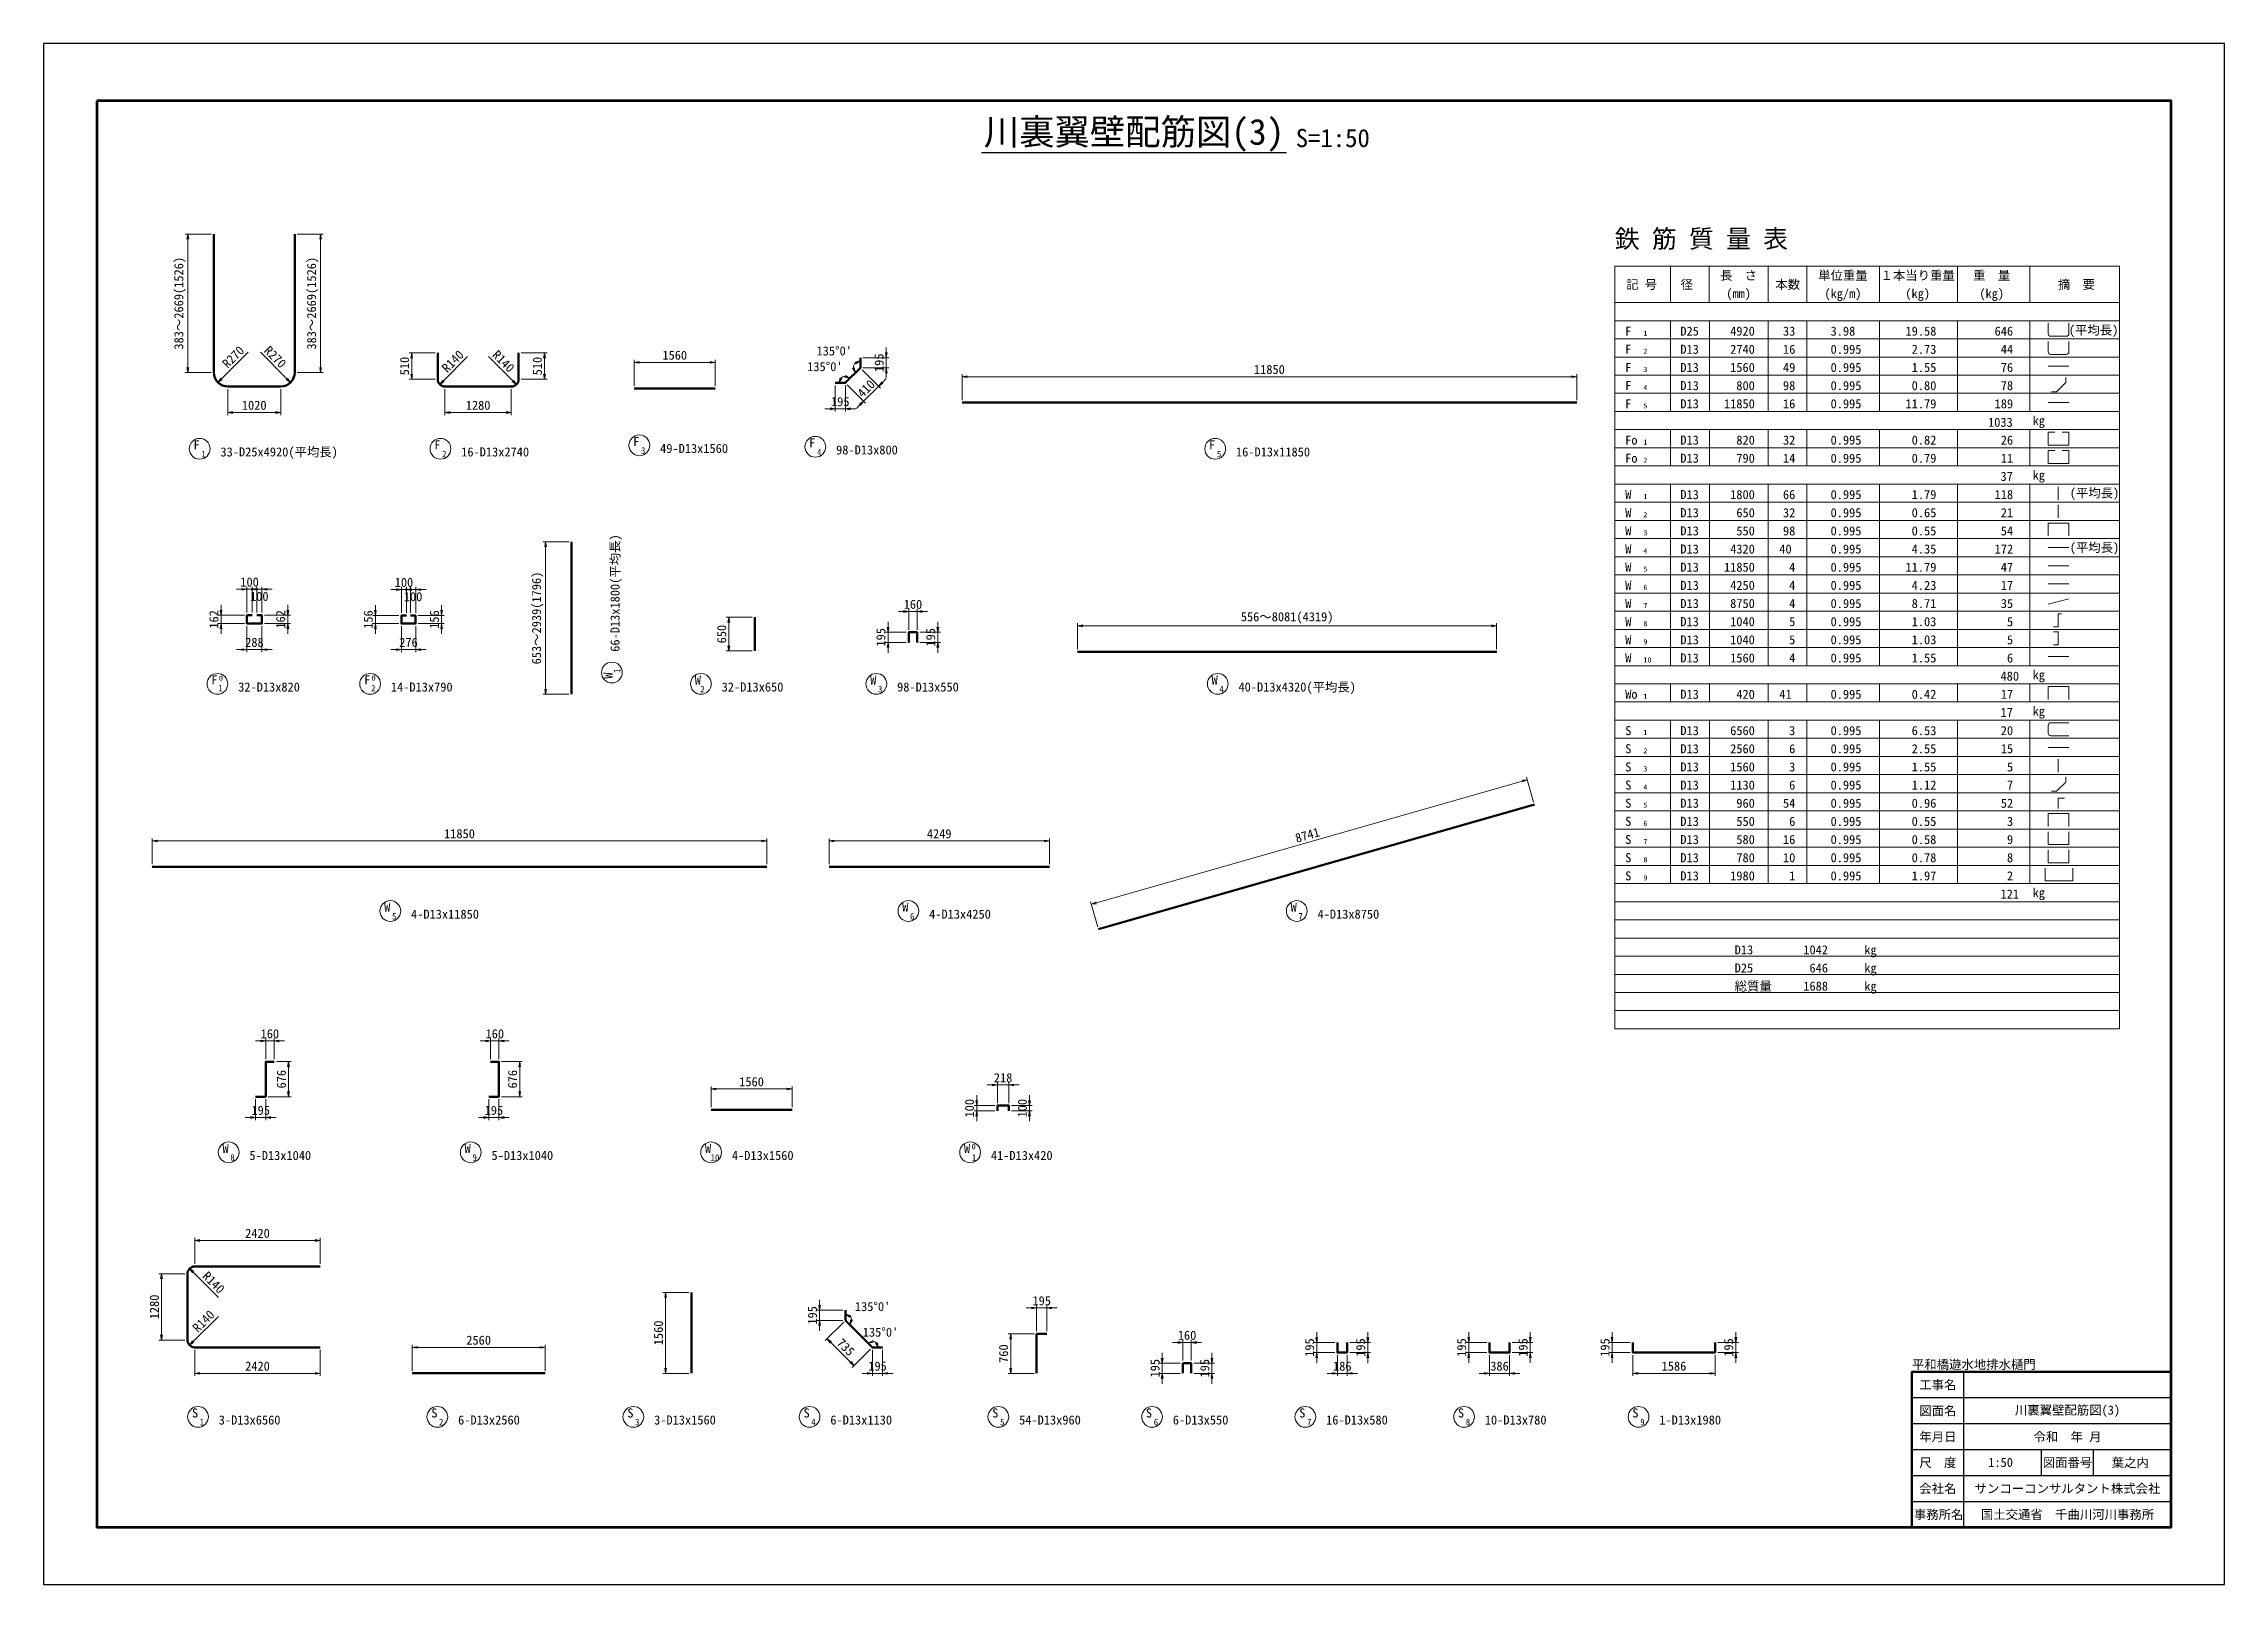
# Model space of a CAD drawing. Header units: millimetres. Extents: x 0 to 126150, y 0 to 29700.
# Drawn here: x 84100 to 126150, y 0 to 29700 of the extents above; entities that cross this region are included whole.
import ezdxf
from ezdxf.enums import TextEntityAlignment as Align

# ---------------------------------------------------------------- set-up
doc = ezdxf.new("R2010")
doc.units = ezdxf.units.MM
doc.header["$LTSCALE"] = 500
doc.layers.get('Defpoints').update_dxf_attribs({"color": 8})
for name, color, linetype, lineweight in [('D-STR-DIM', 7, 'Continuous', 13), ('D-STR-STR1', 1, 'Continuous', 50), ('D-STR-TXT', 7, 'Continuous', 13), ('D-TTL', 2, 'Continuous', 140), ('D-TTL-FRAM', 2, 'Continuous', 50), ('D-TTL-LINE', 7, 'Continuous', 25), ('D-TTL-TXT', 7, 'Continuous', 25)]:
    doc.layers.add(name, color=color, linetype=linetype, lineweight=lineweight)
doc.styles.add('MS ゴシック', font='')
doc.styles.add('YOKO_GOTHIC', font='')
doc.styles.add('ＭＳゴシック', font='')
doc.styles.get('MS ゴシック').set_extended_font_data('MS Gothic')
doc.styles.get('YOKO_GOTHIC').set_extended_font_data('MS Gothic')
doc.styles.get('ＭＳゴシック').set_extended_font_data('MS Gothic')
doc.dimstyles.new('S50', dxfattribs={"dimscale": 50, "dimtxt": 3.5, "dimasz": 2, "dimexe": 1, "dimexo": 1, "dimgap": 1, "dimtad": 1, "dimdec": 0, "dimzin": 1, "dimdsep": 46, "dimtxsty": 'YOKO_GOTHIC', "dimblk": 'OPEN', "dimcen": 0, "dimclrd": 256, "dimclre": 256, "dimclrt": 256, "dimaunit": 1, "dimadec": 3, "dimazin": 0, "dimtfac": 1, "dimtdec": 0, "dimtix": 1, "dimtmove": 2, "dimatfit": 3, "dimldrblk": 'OPEN', "dimfxl": 1, "dimlwd": -1, "dimlwe": -1, "dimarcsym": 2})

msp = doc.modelspace()

# ---------------------------------------------------------------- texts
at = {"layer": 'D-STR-TXT'}
for s, height, style, p in [('鉄 筋 質 量 表 ', 350, 'ＭＳゴシック', (114395.7, 25658.9)), ('33-D25x4920(平均長)', 175, 'YOKO_GOTHIC', (87509.7, 21689.9)), ('16-D13x2740', 175, 'YOKO_GOTHIC', (92152.1, 21689.9)), ('49-D13x1560', 175, 'YOKO_GOTHIC', (95987.3, 21756.7)), ('98-D13x800', 175, 'YOKO_GOTHIC', (99380.9, 21728.4)), ('16-D13x11850', 175, 'YOKO_GOTHIC', (107091.1, 21689.9)), ('32-D13x820', 175, 'YOKO_GOTHIC', (87851.7, 17158.2)), ('14-D13x790', 175, 'YOKO_GOTHIC', (90795.8, 17158.2)), ('32-D13x650', 175, 'YOKO_GOTHIC', (97174.1, 17158.2)), ('98-D13x550', 175, 'YOKO_GOTHIC', (100556.9, 17158.2)), ('40-D13x4320(平均長)', 175, 'YOKO_GOTHIC', (107139.8, 17158.2)), ('4-D13x11850', 175, 'YOKO_GOTHIC', (91184.9, 12779.5)), ('4-D13x4250', 175, 'YOKO_GOTHIC', (101174.6, 12779.5)), ('4-D13x8750', 175, 'YOKO_GOTHIC', (108663.6, 12779.5)), ('5-D13x1040', 175, 'YOKO_GOTHIC', (88068.3, 8128.2)), ('5-D13x1040', 175, 'YOKO_GOTHIC', (92735.8, 8128.2)), ('4-D13x1560', 175, 'YOKO_GOTHIC', (97370.8, 8128.2)), ('41-D13x420', 175, 'YOKO_GOTHIC', (102365.1, 8128.2)), ('3-D13x6560', 175, 'YOKO_GOTHIC', (87476.9, 3029.1)), ('6-D13x2560', 175, 'YOKO_GOTHIC', (92091.7, 3029.1)), ('3-D13x1560', 175, 'YOKO_GOTHIC', (95871.8, 3029.1)), ('6-D13x1130', 175, 'YOKO_GOTHIC', (99269.5, 3029.1)), ('54-D13x960', 175, 'YOKO_GOTHIC', (102909.7, 3029.1)), ('6-D13x550', 175, 'YOKO_GOTHIC', (105873.3, 3029.1)), ('16-D13x580', 175, 'YOKO_GOTHIC', (108828.8, 3029.1)), ('10-D13x780', 175, 'YOKO_GOTHIC', (111889.6, 3029.1)), ('1-D13x1980', 175, 'YOKO_GOTHIC', (115253.7, 3029.1))]:
    msp.add_text(s, height=height, dxfattribs=dict(at, style=style)).set_placement(p, align=Align.BOTTOM_LEFT)
for s, height, style, p in [('長  さ ', 175, 'ＭＳゴシック', (116843.3, 25234)), ('単位重量 ', 175, 'ＭＳゴシック', (118854.1, 25234)), ('１本当り重量 ', 175, 'ＭＳゴシック', (120295.4, 25233.9)), ('重\u3000量 ', 175, 'ＭＳゴシック', (121723, 25234)), ('記 号 ', 175, 'ＭＳゴシック', (114972.8, 25058.9)), ('径 ', 175, 'ＭＳゴシック', (115843.4, 25059)), ('(mm) ', 175, 'ＭＳゴシック', (116843.3, 24884)), ('本数 ', 175, 'ＭＳゴシック', (117789.2, 25059)), ('(kg/m) ', 175, 'ＭＳゴシック', (118854.1, 24884)), ('(kg) ', 175, 'ＭＳゴシック', (120295.4, 24883.9)), ('(kg) ', 175, 'ＭＳゴシック', (121723, 24884)), ('摘\u3000要 ', 175, 'ＭＳゴシック', (123355.2, 25059)), ('F ', 175, 'YOKO_GOTHIC', (87109.7, 21964.9)), ('F ', 175, 'YOKO_GOTHIC', (91752.1, 21964.9)), ('F ', 175, 'YOKO_GOTHIC', (95587.3, 22031.7)), ('3', 125, 'YOKO_GOTHIC', (95662.3, 21856.7)), ('F ', 175, 'YOKO_GOTHIC', (98980.9, 22003.4)), ('4', 125, 'YOKO_GOTHIC', (99055.9, 21828.4)), ('F ', 175, 'YOKO_GOTHIC', (106691.1, 21964.9)), ('1', 125, 'YOKO_GOTHIC', (87184.7, 21789.9)), ('2', 125, 'YOKO_GOTHIC', (91827.1, 21789.9)), ('5', 125, 'YOKO_GOTHIC', (106766.1, 21789.9)), ('W ', 175, 'YOKO_GOTHIC', (96774.1, 17433.2)), ('2 ', 125, 'YOKO_GOTHIC', (96849.1, 17258.2)), ('W ', 175, 'YOKO_GOTHIC', (100156.9, 17433.2)), ('3', 125, 'YOKO_GOTHIC', (100231.9, 17258.2)), ('W ', 175, 'YOKO_GOTHIC', (106739.8, 17433.2)), ('4', 125, 'YOKO_GOTHIC', (106814.8, 17258.2)), ('W ', 175, 'YOKO_GOTHIC', (90784.9, 13054.5)), ('W ', 175, 'YOKO_GOTHIC', (100774.6, 13054.5)), ('W ', 175, 'YOKO_GOTHIC', (108263.6, 13054.5)), ('5', 125, 'YOKO_GOTHIC', (90859.9, 12879.5)), ('6', 125, 'YOKO_GOTHIC', (100849.6, 12879.5)), ('7', 125, 'YOKO_GOTHIC', (108338.6, 12879.5)), ('W ', 175, 'YOKO_GOTHIC', (87668.3, 8403.2)), ('W ', 175, 'YOKO_GOTHIC', (92335.8, 8403.2)), ('W ', 175, 'YOKO_GOTHIC', (96970.8, 8403.2)), ('W ', 175, 'YOKO_GOTHIC', (101965.1, 8403.2)), ('8', 125, 'YOKO_GOTHIC', (87743.3, 8228.2)), ('9', 125, 'YOKO_GOTHIC', (92410.8, 8228.2)), ('10', 125, 'YOKO_GOTHIC', (97045.8, 8228.2)), ('1', 125, 'YOKO_GOTHIC', (102040.1, 8228.2)), ('S', 175, 'YOKO_GOTHIC', (87020, 3304.1)), ('S', 175, 'YOKO_GOTHIC', (91634.7, 3304.1)), ('S', 175, 'YOKO_GOTHIC', (95414.8, 3304.1)), ('S', 175, 'YOKO_GOTHIC', (98812.6, 3304.1)), ('S ', 175, 'YOKO_GOTHIC', (102509.7, 3304.1)), ('S ', 175, 'YOKO_GOTHIC', (105473.3, 3304.1)), ('S ', 175, 'YOKO_GOTHIC', (108428.8, 3304.1)), ('S ', 175, 'YOKO_GOTHIC', (111489.6, 3304.1)), ('S ', 175, 'YOKO_GOTHIC', (114853.7, 3304.1)), ('1', 125, 'YOKO_GOTHIC', (87151.9, 3129.1)), ('2', 125, 'YOKO_GOTHIC', (91766.7, 3129.1)), ('3', 125, 'YOKO_GOTHIC', (95546.8, 3129.1)), ('4', 125, 'YOKO_GOTHIC', (98944.5, 3129.1)), ('5', 125, 'YOKO_GOTHIC', (102584.7, 3129.1)), ('6', 125, 'YOKO_GOTHIC', (105548.3, 3129.1)), ('7', 125, 'YOKO_GOTHIC', (108503.8, 3129.1)), ('8', 125, 'YOKO_GOTHIC', (111564.6, 3129.1)), ('9', 125, 'YOKO_GOTHIC', (114928.7, 3129.1))]:
    msp.add_text(s, height=height, dxfattribs=dict(at, style=style)).set_placement(p, align=Align.MIDDLE_CENTER)
at = {"layer": 'D-STR-TXT', "style": 'YOKO_GOTHIC'}
for s, height, p in [('F', 175, (114596.7, 24070.5)), ('1', 100, (114946.7, 24070.5)), ('3.98 ', 175, (118556.7, 24070.5)), ('F', 175, (114596.7, 23720.5)), ('2', 100, (114946.7, 23720.5)), ('0.995', 175, (118556.7, 23720.5)), ('F', 175, (114596.7, 23370.5)), ('F', 175, (114596.7, 23020.5)), ('3', 100, (114946.7, 23370.5)), ('0.995', 175, (118556.7, 23370.5)), ('0.995', 175, (118556.7, 23020.5)), ('F', 175, (114596.7, 22670.5)), ('4', 100, (114946.7, 23020.5)), ('5', 100, (114946.7, 22670.5)), ('0.995', 175, (118556.7, 22670.5)), ('Fo', 175, (114596.7, 21970.5)), ('1', 100, (114946.7, 21970.5)), ('0.995', 175, (118556.5, 21970.5)), ('Fo', 175, (114596.7, 21620.5)), ('2', 100, (114946.7, 21620.5)), ('0.995', 175, (118556.5, 21620.5)), ('W', 175, (114596.7, 20920.5)), ('0.995', 175, (118556.5, 20920.5)), ('W', 175, (114596.7, 20570.5)), ('2', 100, (114946.7, 20570.5)), ('1', 100, (114946.7, 20920.5)), ('0.995', 175, (118556.5, 20570.5)), ('W', 175, (114596.7, 20220.5)), ('3', 100, (114946.7, 20220.5)), ('0.995', 175, (118556.5, 20220.5)), ('W', 175, (114596.7, 19870.5)), ('4', 100, (114946.7, 19870.5)), ('0.995', 175, (118556.5, 19870.5)), ('W', 175, (114596.7, 19520.5)), ('W', 175, (114596.7, 19170.5)), ('5', 100, (114946.7, 19520.5)), ('0.995', 175, (118556.5, 19520.5)), ('0.995', 175, (118556.5, 19170.5)), ('W', 175, (114596.7, 18820.5)), ('6', 100, (114946.7, 19170.5)), ('0.995', 175, (118556.5, 18820.5)), ('W', 175, (114596.7, 18470.5)), ('8', 100, (114946.7, 18470.5)), ('7', 100, (114946.7, 18820.5)), ('0.995', 175, (118556.5, 18470.5)), ('W', 175, (114596.7, 18120.5)), ('9', 100, (114946.7, 18120.5)), ('0.995', 175, (118556.5, 18120.5)), ('W', 175, (114596.7, 17770.5)), ('10', 100, (114946.7, 17770.5)), ('0.995', 175, (118556.5, 17770.5)), ('Wo', 175, (114596.7, 17070.5)), ('0.995', 175, (118556.5, 17070.5)), ('1', 100, (114946.7, 17070.5)), ('S', 175, (114596.7, 16370.5)), ('1', 100, (114946.7, 16370.5)), ('0.995', 175, (118556.5, 16370.5)), ('S', 175, (114596.7, 16020.5)), ('2', 100, (114946.7, 16020.5)), ('0.995', 175, (118556.5, 16020.5)), ('S', 175, (114596.7, 15670.5)), ('3', 100, (114946.7, 15670.5)), ('0.995', 175, (118556.5, 15670.5)), ('S', 175, (114596.7, 15320.5)), ('S', 175, (114596.7, 14970.5)), ('4', 100, (114946.7, 15320.5)), ('0.995', 175, (118556.5, 15320.5)), ('0.995', 175, (118556.5, 14970.5)), ('S', 175, (114596.7, 14620.5)), ('5', 100, (114946.7, 14970.5)), ('6', 100, (114946.7, 14620.5)), ('0.995', 175, (118556.5, 14620.5)), ('S ', 175, (114596.7, 14270.5)), ('7', 100, (114946.7, 14270.5)), ('0.995', 175, (118556.7, 14270.5)), ('S ', 175, (114596.7, 13920.5)), ('8', 100, (114946.7, 13920.5)), ('0.995', 175, (118556.7, 13920.5)), ('S ', 175, (114596.7, 13570.5)), ('9', 100, (114946.7, 13570.5)), ('0.995', 175, (118556.7, 13570.5)), ('D13', 175, (116707.1, 12144.6)), ('kg', 175, (119207.1, 12144.6)), ('D25', 175, (116707.1, 11794.6)), ('kg', 175, (119207.1, 11794.6)), ('総質量', 175, (116707.1, 11444.6)), ('kg', 175, (119207.1, 11444.6))]:
    msp.add_text(s, height=height, dxfattribs=at).set_placement(p)
for s, p in [('D25', (116016.7, 24070.5)), ('4920', (117096.5, 24070.5)), ('33', (117876.7, 24070.5)), ('19.58', (120596.7, 24070.5)), ('646', (122076.7, 24070.5)), ('D13', (116016.7, 23720.5)), ('2740', (117096.5, 23720.5)), ('16', (117876.7, 23720.5)), ('2.73', (120596.7, 23720.5)), ('44', (122076.7, 23720.5)), ('D13', (116016.7, 23370.5)), ('D13', (116016.7, 23020.5)), ('1560', (117096.5, 23370.5)), ('800', (117096.5, 23020.5)), ('49', (117876.7, 23370.5)), ('98', (117876.7, 23020.5)), ('0.80', (120596.7, 23020.5)), ('1.55', (120596.7, 23370.5)), ('76', (122076.7, 23370.5)), ('78', (122076.7, 23020.5)), ('D13', (116016.7, 22670.5)), ('11850', (117096.5, 22670.5)), ('16', (117876.7, 22670.5)), ('11.79', (120596.7, 22670.5)), ('189', (122076.7, 22670.5)), ('D13', (116016.7, 21970.5)), ('820', (117096.7, 21970.5)), ('32', (117876.5, 21970.5)), ('0.82', (120596.7, 21970.5)), ('26', (122076.7, 21970.5)), ('D13', (116016.7, 21620.5)), ('790', (117096.7, 21620.5)), ('14', (117876.5, 21620.5)), ('0.79', (120596.7, 21620.5)), ('11', (122076.7, 21620.5)), ('D13', (116016.7, 20920.5)), ('1800', (117096.7, 20920.5)), ('66', (117876.5, 20920.5)), ('1.79', (120596.7, 20920.5)), ('118', (122076.7, 20920.5)), ('D13', (116016.7, 20570.5)), ('650', (117096.7, 20570.5)), ('32', (117876.5, 20570.5)), ('0.65', (120596.7, 20570.5)), ('21', (122076.7, 20570.5)), ('D13', (116016.7, 20220.5)), ('550', (117096.7, 20220.5)), ('98', (117876.5, 20220.5)), ('0.55', (120596.7, 20220.5)), ('54', (122076.7, 20220.5)), ('D13', (116016.7, 19870.5)), ('4320', (117096.7, 19870.5)), ('40', (117805.8, 19870.5)), ('4.35', (120596.7, 19870.5)), ('172', (122076.7, 19870.5)), ('D13', (116016.7, 19520.5)), ('D13', (116016.7, 19170.5)), ('11850', (117096.7, 19520.5)), ('4250', (117096.7, 19170.5)), ('4', (117876.5, 19520.5)), ('11.79', (120596.7, 19520.5)), ('4.23', (120596.7, 19170.5)), ('47', (122076.7, 19520.5)), ('D13', (116016.7, 18820.5)), ('8750', (117096.7, 18820.5)), ('4', (117876.5, 19170.5)), ('4', (117876.5, 18820.5)), ('8.71', (120596.7, 18820.5)), ('35', (122076.7, 18820.5)), ('17', (122076.7, 19170.5)), ('D13', (116016.7, 18470.5)), ('1040', (117096.7, 18470.5)), ('5', (117876.5, 18470.5)), ('1.03', (120596.7, 18470.5)), ('5', (122076.7, 18470.5)), ('D13', (116016.7, 18120.5)), ('1040', (117096.7, 18120.5)), ('5', (117876.5, 18120.5)), ('1.03', (120596.7, 18120.5)), ('5', (122076.7, 18120.5)), ('D13', (116016.7, 17770.5)), ('1560', (117096.7, 17770.5)), ('4', (117876.5, 17770.5)), ('1.55', (120596.7, 17770.5)), ('6', (122076.7, 17770.5)), ('D13', (116016.7, 17070.5)), ('420', (117096.7, 17070.5)), ('41', (117805.8, 17070.5)), ('0.42', (120596.7, 17070.5)), ('17', (122076.7, 17070.5)), ('D13', (116016.7, 16370.5)), ('6560', (117096.7, 16370.5)), ('3', (117876.5, 16370.5)), ('6.53', (120596.7, 16370.5)), ('20', (122076.7, 16370.5)), ('D13', (116016.7, 16020.5)), ('2560', (117096.7, 16020.5)), ('6', (117876.5, 16020.5)), ('2.55', (120596.7, 16020.5)), ('15', (122076.7, 16020.5)), ('D13', (116016.7, 15670.5)), ('1560', (117096.7, 15670.5)), ('3', (117876.5, 15670.5)), ('1.55', (120596.7, 15670.5)), ('5', (122076.7, 15670.5)), ('D13', (116016.7, 15320.5)), ('D13', (116016.7, 14970.5)), ('1130', (117096.7, 15320.5)), ('960', (117096.7, 14970.5)), ('54', (117876.5, 14970.5)), ('6', (117876.5, 15320.5)), ('0.96', (120596.7, 14970.5)), ('1.12', (120596.7, 15320.5)), ('52', (122076.7, 14970.5)), ('7', (122076.7, 15320.5)), ('D13', (116016.7, 14620.5)), ('550', (117096.7, 14620.5)), ('6', (117876.5, 14620.5)), ('0.55', (120596.7, 14620.5)), ('3', (122076.7, 14620.5)), ('D13', (116016.7, 14270.5)), ('580', (117096.7, 14270.5)), ('16', (117876.7, 14270.5)), ('0.58', (120596.7, 14270.5)), ('9', (122076.7, 14270.5)), ('D13', (116016.7, 13920.5)), ('780', (117096.7, 13920.5)), ('10', (117876.7, 13920.5)), ('0.78', (120596.7, 13920.5)), ('8', (122076.7, 13920.5)), ('D13', (116016.7, 13570.5)), ('1980', (117096.7, 13570.5)), ('1', (117876.7, 13570.5)), ('1.97', (120596.7, 13570.5)), ('2', (122076.7, 13570.5)), ('1042', (118507.1, 12144.6)), ('646', (118507.1, 11794.6)), ('1688', (118507.1, 11444.6))]:
    msp.add_text(s, height=175, dxfattribs=at).set_placement(p, align=Align.RIGHT)
for s, p in [('(平均長)', (124105.5, 24178.6)), ('1033 ', (122188.1, 22401.3)), ('37 ', (122190.4, 21358)), ('(平均長)', (124122.3, 21039.1)), ('(平均長)', (124122.3, 19989.1)), ('480', (122190.4, 17508)), ('17 ', (122190.4, 16808)), ('121', (122190.4, 13308))]:
    msp.add_text(s, height=175, dxfattribs=at).set_placement(p, align=Align.MIDDLE_RIGHT)
for p in [(122451.7, 22434), (122451.7, 21384), (122451.7, 17534), (122451.7, 16834), (122451.7, 13334)]:
    msp.add_text('kg ', height=175, dxfattribs=at).set_placement(p, align=Align.MIDDLE_LEFT)
msp.add_text('66-D13x1800(平均長)', height=175, rotation=90, dxfattribs=at).set_placement((95257.4, 17977.2), align=Align.BOTTOM_LEFT)
for s, height, p in [('F', 175, (87395.5, 17349.9)), ('1', 125, (87511.1, 17212.1)), ('0', 100, (87519.9, 17418.4)), ('F', 175, (90339.5, 17349.9)), ('2', 125, (90455.2, 17212.1)), ('0', 100, (90463.9, 17418.4)), ('0', 100, (102033.2, 8388.4))]:
    msp.add_text(s, height=height, dxfattribs=at).set_placement(p, align=Align.CENTER)
for s, height, p in [('W ', 175, (94982.4, 17577.2)), ('1 ', 125, (95157.4, 17652.2))]:
    msp.add_text(s, height=height, rotation=90, dxfattribs=at).set_placement(p, align=Align.MIDDLE_CENTER)
at = {"layer": 'D-TTL-TXT', "style": 'MS ゴシック'}
for s, height, p in [('川裏翼壁配筋図(3)', 500, (105125, 27600)), ('S=1:50', 350, (108958.3, 27600))]:
    msp.add_text(s, height=height, dxfattribs=at).set_placement(p, align=Align.BOTTOM_CENTER)
msp.add_text('平和橋遊水地排水樋門', height=175, dxfattribs=at).set_placement((120125, 4100), align=Align.BOTTOM_LEFT)
for s, p in [('工事名', (120625, 3850)), ('図面名', (120625, 3350)), ('川裏翼壁配筋図(3)', (123125, 3350)), ('年月日', (120625, 2850)), ('令和  年 月', (123125, 2850)), ('尺\u3000度', (120625, 2350)), ('1:50', (121834.9, 2350)), ('図面番号', (123125, 2350)), ('葉之内', (124334.9, 2350)), ('会社名', (120625, 1850)), ('サンコーコンサルタント株式会社', (123125, 1850)), ('事務所名', (120641.1, 1350)), ('国土交通省\u3000千曲川河川事務所', (123125, 1350))]:
    msp.add_text(s, height=175, dxfattribs=at).set_placement(p, align=Align.MIDDLE)

# ---------------------------------------------------------------- blocks, each defined once
blk = doc.blocks.new('_Open')
at = {"color": 0, "linetype": 'ByBlock', "lineweight": -2}
for p, q in [((-1, 0.17), (0, 0)), ((-1, -0.17), (0, 0)), ((0, 0), (-1, 0))]:
    blk.add_line(p, q, dxfattribs=at)
blk = doc.blocks.new('*D196')
at = {"layer": 'D-STR-DIM', "ltscale": 1500, "transparency": 16777216}
for p, q in [((87331, 26029), (86831, 26029)), ((86881, 23460), (86881, 25929)), ((87331, 23360), (86831, 23360))]:
    blk.add_line(p, q, dxfattribs=at)
at = {"layer": 'Defpoints', "color": 0, "ltscale": 1500, "transparency": 16777216}
for p in [(86881, 26029), (87381, 26029), (87381, 23360)]:
    blk.add_point(p, dxfattribs=at)
at = {"layer": 'D-STR-DIM', "ltscale": 1500, "transparency": 16777216, "xscale": 100, "yscale": 100, "zscale": 100}
for p, rotation in [((86881, 26029), 90), ((86881, 23360), 270)]:
    blk.add_blockref('_Open', p, dxfattribs=dict(at, rotation=rotation))
at = {"layer": 'D-STR-DIM', "ltscale": 1500, "transparency": 16777216, "insert": (86729, 24695), "char_height": 175, "attachment_point": 5, "rotation": 90, "style": 'YOKO_GOTHIC'}
blk.add_mtext('{\\W1;\\C7;383～\\C256;2669(1526)}', dxfattribs=at)
blk = doc.blocks.new('*D197')
at = {"layer": 'D-STR-DIM', "ltscale": 1500, "transparency": 16777216}
for p, q in [((88991, 26029), (89491, 26029)), ((89441, 23460), (89441, 25929)), ((88991, 23360), (89491, 23360))]:
    blk.add_line(p, q, dxfattribs=at)
at = {"layer": 'Defpoints', "color": 0, "ltscale": 1500, "transparency": 16777216}
for p in [(88941, 26029), (89441, 26029), (88941, 23360)]:
    blk.add_point(p, dxfattribs=at)
at = {"layer": 'D-STR-DIM', "ltscale": 1500, "transparency": 16777216, "xscale": 100, "yscale": 100, "zscale": 100}
for p, rotation in [((89441, 26029), 90), ((89441, 23360), 270)]:
    blk.add_blockref('_Open', p, dxfattribs=dict(at, rotation=rotation))
at = {"layer": 'D-STR-DIM', "ltscale": 1500, "transparency": 16777216, "insert": (89289, 24695), "char_height": 175, "attachment_point": 5, "rotation": 90, "style": 'YOKO_GOTHIC'}
blk.add_mtext('{\\W1;\\C7;383～}2669(1526)', dxfattribs=at)
blk = doc.blocks.new('*D198')
at = {"layer": 'D-STR-DIM', "ltscale": 1500, "transparency": 16777216}
for p, q in [((87651, 23040), (87651, 22540)), ((88671, 23040), (88671, 22540)), ((87751, 22590), (88571, 22590))]:
    blk.add_line(p, q, dxfattribs=at)
at = {"layer": 'Defpoints', "color": 0, "ltscale": 1500, "transparency": 16777216}
for p in [(87651, 23090), (88671, 23090), (88671, 22590)]:
    blk.add_point(p, dxfattribs=at)
at = {"layer": 'D-STR-DIM', "ltscale": 1500, "transparency": 16777216, "xscale": 100, "yscale": 100, "zscale": 100, "rotation": 180}
blk.add_blockref('_Open', (87651, 22590), dxfattribs=at)
at = {"layer": 'D-STR-DIM', "ltscale": 1500, "transparency": 16777216, "xscale": 100, "yscale": 100, "zscale": 100}
blk.add_blockref('_Open', (88671, 22590), dxfattribs=at)
at = {"layer": 'D-STR-DIM', "ltscale": 1500, "transparency": 16777216, "insert": (88161, 22728), "char_height": 175, "attachment_point": 5, "style": 'YOKO_GOTHIC'}
blk.add_mtext('1020', dxfattribs=at)
blk = doc.blocks.new('*D201')
at = {"layer": 'D-STR-DIM', "ltscale": 1500, "transparency": 16777216}
for p, q in [((91648, 23740), (91148, 23740)), ((91198, 23330), (91198, 23640)), ((91648, 23230), (91148, 23230))]:
    blk.add_line(p, q, dxfattribs=at)
at = {"layer": 'Defpoints', "color": 0, "ltscale": 1500, "transparency": 16777216}
for p in [(91198, 23740), (91698, 23740), (91698, 23230)]:
    blk.add_point(p, dxfattribs=at)
at = {"layer": 'D-STR-DIM', "ltscale": 1500, "transparency": 16777216, "xscale": 100, "yscale": 100, "zscale": 100}
for p, rotation in [((91198, 23740), 90), ((91198, 23230), 270)]:
    blk.add_blockref('_Open', p, dxfattribs=dict(at, rotation=rotation))
at = {"layer": 'D-STR-DIM', "ltscale": 1500, "transparency": 16777216, "insert": (91061, 23485), "char_height": 175, "attachment_point": 5, "rotation": 90, "style": 'YOKO_GOTHIC'}
blk.add_mtext('510', dxfattribs=at)
blk = doc.blocks.new('*D202')
at = {"layer": 'D-STR-DIM', "ltscale": 1500, "transparency": 16777216}
for p, q in [((93308, 23740), (93808, 23740)), ((93758, 23330), (93758, 23640)), ((93308, 23230), (93808, 23230))]:
    blk.add_line(p, q, dxfattribs=at)
at = {"layer": 'Defpoints', "color": 0, "ltscale": 1500, "transparency": 16777216}
for p in [(93258, 23740), (93758, 23740), (93258, 23230)]:
    blk.add_point(p, dxfattribs=at)
at = {"layer": 'D-STR-DIM', "ltscale": 1500, "transparency": 16777216, "xscale": 100, "yscale": 100, "zscale": 100}
for p, rotation in [((93758, 23740), 90), ((93758, 23230), 270)]:
    blk.add_blockref('_Open', p, dxfattribs=dict(at, rotation=rotation))
at = {"layer": 'D-STR-DIM', "ltscale": 1500, "transparency": 16777216, "insert": (93621, 23485), "char_height": 175, "attachment_point": 5, "rotation": 90, "style": 'YOKO_GOTHIC'}
blk.add_mtext('510', dxfattribs=at)
blk = doc.blocks.new('*D203')
at = {"layer": 'D-STR-DIM', "ltscale": 1500, "transparency": 16777216}
for p, q in [((91838, 23040), (91838, 22540)), ((93118, 23040), (93118, 22540)), ((91938, 22590), (93018, 22590))]:
    blk.add_line(p, q, dxfattribs=at)
at = {"layer": 'Defpoints', "color": 0, "ltscale": 1500, "transparency": 16777216}
for p in [(91838, 23090), (93118, 23090), (93118, 22590)]:
    blk.add_point(p, dxfattribs=at)
at = {"layer": 'D-STR-DIM', "ltscale": 1500, "transparency": 16777216, "xscale": 100, "yscale": 100, "zscale": 100, "rotation": 180}
blk.add_blockref('_Open', (91838, 22590), dxfattribs=at)
at = {"layer": 'D-STR-DIM', "ltscale": 1500, "transparency": 16777216, "xscale": 100, "yscale": 100, "zscale": 100}
blk.add_blockref('_Open', (93118, 22590), dxfattribs=at)
at = {"layer": 'D-STR-DIM', "ltscale": 1500, "transparency": 16777216, "insert": (92478, 22728), "char_height": 175, "attachment_point": 5, "style": 'YOKO_GOTHIC'}
blk.add_mtext('1280', dxfattribs=at)
blk = doc.blocks.new('*D206')
at = {"layer": 'D-STR-DIM', "ltscale": 1500, "transparency": 16777216}
for p, q in [((95490, 23105), (95490, 23605)), ((95590, 23555), (96950, 23555)), ((97050, 23105), (97050, 23605))]:
    blk.add_line(p, q, dxfattribs=at)
at = {"layer": 'Defpoints', "color": 0, "ltscale": 1500, "transparency": 16777216}
for p in [(97050, 23555), (95490, 23055), (97050, 23055)]:
    blk.add_point(p, dxfattribs=at)
at = {"layer": 'D-STR-DIM', "ltscale": 1500, "transparency": 16777216, "xscale": 100, "yscale": 100, "zscale": 100, "rotation": 180}
blk.add_blockref('_Open', (95490, 23555), dxfattribs=at)
at = {"layer": 'D-STR-DIM', "ltscale": 1500, "transparency": 16777216, "xscale": 100, "yscale": 100, "zscale": 100}
blk.add_blockref('_Open', (97050, 23555), dxfattribs=at)
at = {"layer": 'D-STR-DIM', "ltscale": 1500, "transparency": 16777216, "insert": (96270, 23693), "char_height": 175, "attachment_point": 5, "style": 'YOKO_GOTHIC'}
blk.add_mtext('1560', dxfattribs=at)
blk = doc.blocks.new('*D207')
at = {"layer": 'D-STR-DIM', "ltscale": 1500, "transparency": 16777216}
for p, q in [((99364, 23110), (99364, 22610)), ((99559, 23110), (99559, 22610)), ((99264, 22660), (99164, 22660)), ((99364, 22660), (99559, 22660)), ((99659, 22660), (99759, 22660))]:
    blk.add_line(p, q, dxfattribs=at)
at = {"layer": 'Defpoints', "color": 0, "ltscale": 1500, "transparency": 16777216}
for p in [(99364, 23160), (99559, 23160), (99559, 22660)]:
    blk.add_point(p, dxfattribs=at)
at = {"layer": 'D-STR-DIM', "ltscale": 1500, "transparency": 16777216, "xscale": 100, "yscale": 100, "zscale": 100}
blk.add_blockref('_Open', (99364, 22660), dxfattribs=at)
at = {"layer": 'D-STR-DIM', "ltscale": 1500, "transparency": 16777216, "xscale": 100, "yscale": 100, "zscale": 100, "rotation": 180}
blk.add_blockref('_Open', (99559, 22660), dxfattribs=at)
at = {"layer": 'D-STR-DIM', "ltscale": 1500, "transparency": 16777216, "insert": (99461, 22798), "char_height": 175, "attachment_point": 5, "style": 'YOKO_GOTHIC'}
blk.add_mtext('195', dxfattribs=at)
blk = doc.blocks.new('*D208')
at = {"layer": 'D-STR-DIM', "ltscale": 1500, "transparency": 16777216}
for p, q in [((99884, 23415), (100237, 23061)), ((100273, 23167), (100343, 23238)), ((99594, 23125), (99947, 22771)), ((99841, 22736), (99771, 22665)), ((99912, 22807), (100202, 23097))]:
    blk.add_line(p, q, dxfattribs=at)
at = {"layer": 'Defpoints', "color": 0, "ltscale": 1500, "transparency": 16777216}
for p in [(99559, 23160), (99848, 23450), (100202, 23097)]:
    blk.add_point(p, dxfattribs=at)
at = {"layer": 'D-STR-DIM', "ltscale": 1500, "transparency": 16777216, "xscale": 100, "yscale": 100, "zscale": 100}
for p, rotation in [((100202, 23097), 224.9999992323832), ((99912, 22807), 44.99999923238323)]:
    blk.add_blockref('_Open', p, dxfattribs=dict(at, rotation=rotation))
at = {"layer": 'D-STR-DIM', "ltscale": 1500, "transparency": 16777216, "insert": (99960, 23049), "char_height": 175, "attachment_point": 5, "rotation": 45, "style": 'YOKO_GOTHIC'}
blk.add_mtext('410', dxfattribs=at)
blk = doc.blocks.new('*D209')
at = {"layer": 'D-STR-DIM', "ltscale": 1500, "transparency": 16777216}
for p, q in [((99898, 23645), (100398, 23645)), ((100348, 23745), (100348, 23845)), ((100348, 23450), (100348, 23645)), ((99898, 23450), (100398, 23450)), ((100348, 23350), (100348, 23250))]:
    blk.add_line(p, q, dxfattribs=at)
at = {"layer": 'Defpoints', "color": 0, "ltscale": 1500, "transparency": 16777216}
for p in [(99848, 23645), (100348, 23645), (99848, 23450)]:
    blk.add_point(p, dxfattribs=at)
at = {"layer": 'D-STR-DIM', "ltscale": 1500, "transparency": 16777216, "xscale": 100, "yscale": 100, "zscale": 100}
for p, rotation in [((100348, 23645), 270), ((100348, 23450), 90)]:
    blk.add_blockref('_Open', p, dxfattribs=dict(at, rotation=rotation))
at = {"layer": 'D-STR-DIM', "ltscale": 1500, "transparency": 16777216, "insert": (100211, 23548), "char_height": 175, "attachment_point": 5, "rotation": 90, "style": 'YOKO_GOTHIC'}
blk.add_mtext('195', dxfattribs=at)
blk = doc.blocks.new('*D210')
at = {"layer": 'D-STR-DIM', "ltscale": 1500, "transparency": 16777216}
for p, q in [((101811, 22830), (101811, 23330)), ((101911, 23280), (113561, 23280)), ((113661, 22830), (113661, 23330))]:
    blk.add_line(p, q, dxfattribs=at)
at = {"layer": 'Defpoints', "color": 0, "ltscale": 1500, "transparency": 16777216}
for p in [(113661, 23280), (101811, 22780), (113661, 22780)]:
    blk.add_point(p, dxfattribs=at)
at = {"layer": 'D-STR-DIM', "ltscale": 1500, "transparency": 16777216, "xscale": 100, "yscale": 100, "zscale": 100, "rotation": 180}
blk.add_blockref('_Open', (101811, 23280), dxfattribs=at)
at = {"layer": 'D-STR-DIM', "ltscale": 1500, "transparency": 16777216, "xscale": 100, "yscale": 100, "zscale": 100}
blk.add_blockref('_Open', (113661, 23280), dxfattribs=at)
at = {"layer": 'D-STR-DIM', "ltscale": 1500, "transparency": 16777216, "insert": (107736, 23418), "char_height": 175, "attachment_point": 5, "style": 'YOKO_GOTHIC'}
blk.add_mtext('11850', dxfattribs=at)
blk = doc.blocks.new('*D211')
at = {"layer": 'D-STR-DIM', "ltscale": 1500, "transparency": 16777216}
for p, q in [((87921, 19182), (87821, 19182)), ((88021, 18732), (88021, 19232)), ((88121, 19182), (88021, 19182)), ((88121, 18732), (88121, 19232)), ((88221, 19182), (88321, 19182))]:
    blk.add_line(p, q, dxfattribs=at)
at = {"layer": 'Defpoints', "color": 0, "ltscale": 1500, "transparency": 16777216}
for p in [(88021, 19182), (88021, 18682), (88121, 18682)]:
    blk.add_point(p, dxfattribs=at)
at = {"layer": 'D-STR-DIM', "ltscale": 1500, "transparency": 16777216, "xscale": 100, "yscale": 100, "zscale": 100}
blk.add_blockref('_Open', (88021, 19182), dxfattribs=at)
at = {"layer": 'D-STR-DIM', "ltscale": 1500, "transparency": 16777216, "xscale": 100, "yscale": 100, "zscale": 100, "rotation": 180}
blk.add_blockref('_Open', (88121, 19182), dxfattribs=at)
at = {"layer": 'D-STR-DIM', "ltscale": 1500, "transparency": 16777216, "insert": (88071, 19320), "char_height": 175, "attachment_point": 5, "style": 'YOKO_GOTHIC'}
blk.add_mtext('100', dxfattribs=at)
blk = doc.blocks.new('*D212')
at = {"layer": 'D-STR-DIM', "ltscale": 1500, "transparency": 16777216}
for p, q in [((88109, 19182), (88009, 19182)), ((88209, 18732), (88209, 19232)), ((88309, 19182), (88209, 19182)), ((88309, 18732), (88309, 19232)), ((88409, 19182), (88509, 19182))]:
    blk.add_line(p, q, dxfattribs=at)
at = {"layer": 'Defpoints', "color": 0, "ltscale": 1500, "transparency": 16777216}
for p in [(88209, 19182), (88209, 18682), (88309, 18682)]:
    blk.add_point(p, dxfattribs=at)
at = {"layer": 'D-STR-DIM', "ltscale": 1500, "transparency": 16777216, "xscale": 100, "yscale": 100, "zscale": 100}
blk.add_blockref('_Open', (88209, 19182), dxfattribs=at)
at = {"layer": 'D-STR-DIM', "ltscale": 1500, "transparency": 16777216, "xscale": 100, "yscale": 100, "zscale": 100, "rotation": 180}
blk.add_blockref('_Open', (88309, 19182), dxfattribs=at)
at = {"layer": 'D-STR-DIM', "ltscale": 1500, "transparency": 16777216, "insert": (88259, 19044), "char_height": 175, "attachment_point": 5, "style": 'YOKO_GOTHIC'}
blk.add_mtext('100', dxfattribs=at)
blk = doc.blocks.new('*D213')
at = {"layer": 'D-STR-DIM', "ltscale": 1500, "transparency": 16777216}
for p, q in [((88359, 18682), (88859, 18682)), ((88359, 18520), (88859, 18520)), ((88809, 18782), (88809, 18882)), ((88809, 18520), (88809, 18682)), ((88809, 18420), (88809, 18320))]:
    blk.add_line(p, q, dxfattribs=at)
at = {"layer": 'Defpoints', "color": 0, "ltscale": 1500, "transparency": 16777216}
for p in [(88309, 18682), (88309, 18520), (88809, 18682)]:
    blk.add_point(p, dxfattribs=at)
at = {"layer": 'D-STR-DIM', "ltscale": 1500, "transparency": 16777216, "xscale": 100, "yscale": 100, "zscale": 100}
for p, rotation in [((88809, 18682), 270), ((88809, 18520), 90)]:
    blk.add_blockref('_Open', p, dxfattribs=dict(at, rotation=rotation))
at = {"layer": 'D-STR-DIM', "ltscale": 1500, "transparency": 16777216, "insert": (88672, 18601), "char_height": 175, "attachment_point": 5, "rotation": 90, "style": 'YOKO_GOTHIC'}
blk.add_mtext('162', dxfattribs=at)
blk = doc.blocks.new('*D214')
at = {"layer": 'D-STR-DIM', "ltscale": 1500, "transparency": 16777216}
for p, q in [((88021, 18470), (88021, 17970)), ((88309, 18470), (88309, 17970)), ((87921, 18020), (87821, 18020)), ((88309, 18020), (88021, 18020)), ((88409, 18020), (88509, 18020))]:
    blk.add_line(p, q, dxfattribs=at)
at = {"layer": 'Defpoints', "color": 0, "ltscale": 1500, "transparency": 16777216}
for p in [(88021, 18520), (88309, 18520), (88021, 18020)]:
    blk.add_point(p, dxfattribs=at)
at = {"layer": 'D-STR-DIM', "ltscale": 1500, "transparency": 16777216, "xscale": 100, "yscale": 100, "zscale": 100}
blk.add_blockref('_Open', (88021, 18020), dxfattribs=at)
at = {"layer": 'D-STR-DIM', "ltscale": 1500, "transparency": 16777216, "xscale": 100, "yscale": 100, "zscale": 100, "rotation": 180}
blk.add_blockref('_Open', (88309, 18020), dxfattribs=at)
at = {"layer": 'D-STR-DIM', "ltscale": 1500, "transparency": 16777216, "insert": (88165, 18158), "char_height": 175, "attachment_point": 5, "style": 'YOKO_GOTHIC'}
blk.add_mtext('288', dxfattribs=at)
blk = doc.blocks.new('*D215')
at = {"layer": 'D-STR-DIM', "ltscale": 1500, "transparency": 16777216}
for p, q in [((87971, 18682), (87471, 18682)), ((87971, 18520), (87471, 18520)), ((87521, 18782), (87521, 18882)), ((87521, 18682), (87521, 18520)), ((87521, 18420), (87521, 18320))]:
    blk.add_line(p, q, dxfattribs=at)
at = {"layer": 'Defpoints', "color": 0, "ltscale": 1500, "transparency": 16777216}
for p in [(87521, 18520), (88021, 18682), (88021, 18520)]:
    blk.add_point(p, dxfattribs=at)
at = {"layer": 'D-STR-DIM', "ltscale": 1500, "transparency": 16777216, "xscale": 100, "yscale": 100, "zscale": 100}
for p, rotation in [((87521, 18682), 270), ((87521, 18520), 90)]:
    blk.add_blockref('_Open', p, dxfattribs=dict(at, rotation=rotation))
at = {"layer": 'D-STR-DIM', "ltscale": 1500, "transparency": 16777216, "insert": (87384, 18601), "char_height": 175, "attachment_point": 5, "rotation": 90, "style": 'YOKO_GOTHIC'}
blk.add_mtext('162', dxfattribs=at)
blk = doc.blocks.new('*D216')
at = {"layer": 'D-STR-DIM', "ltscale": 1500, "transparency": 16777216}
blk.add_arc((99848, 23450), 133, 134.0791, 180.9209, dxfattribs=at)
at = {"layer": 'Defpoints', "color": 0, "ltscale": 1500, "transparency": 16777216}
for p in [(99848, 23645), (99559, 23160), (99715, 23450), (99848, 23450), (99848, 23450)]:
    blk.add_point(p, dxfattribs=at)
at = {"layer": 'D-STR-DIM', "ltscale": 1500, "transparency": 16777216, "xscale": 100, "yscale": 100, "zscale": 100}
for p, rotation in [((99848, 23583), 22.03953222690387), ((99754, 23356), 292.9604670054806)]:
    blk.add_blockref('_Open', p, dxfattribs=dict(at, rotation=rotation))
at = {"layer": 'D-STR-DIM', "ltscale": 1500, "transparency": 16777216, "insert": (99345, 23775), "char_height": 175, "attachment_point": 5, "style": 'YOKO_GOTHIC'}
blk.add_mtext("135°0'", dxfattribs=at)
blk = doc.blocks.new('*D217')
at = {"layer": 'D-STR-DIM', "ltscale": 1500, "transparency": 16777216}
blk.add_arc((99559, 23160), 126, 91.8243, 133.1757, dxfattribs=at)
at = {"layer": 'Defpoints', "color": 0, "ltscale": 1500, "transparency": 16777216}
for p in [(99364, 23160), (99559, 23286), (99559, 23160), (99559, 23160), (99848, 23450)]:
    blk.add_point(p, dxfattribs=at)
at = {"layer": 'D-STR-DIM', "ltscale": 1500, "transparency": 16777216, "xscale": 100, "yscale": 100, "zscale": 100}
for p, rotation in [((99433, 23160), 246.5878331943939), ((99648, 23249), 338.4121660379911)]:
    blk.add_blockref('_Open', p, dxfattribs=dict(at, rotation=rotation))
at = {"layer": 'D-STR-DIM', "ltscale": 1500, "transparency": 16777216, "insert": (99165, 23473), "char_height": 175, "attachment_point": 5, "style": 'YOKO_GOTHIC'}
blk.add_mtext("135°0'", dxfattribs=at)
blk = doc.blocks.new('*D218')
at = {"layer": 'D-STR-DIM', "ltscale": 1500, "transparency": 16777216}
for p, q in [((90898, 19176), (90798, 19176)), ((90998, 18726), (90998, 19226)), ((91098, 19176), (90998, 19176)), ((91098, 18726), (91098, 19226)), ((91198, 19176), (91298, 19176))]:
    blk.add_line(p, q, dxfattribs=at)
at = {"layer": 'Defpoints', "color": 0, "ltscale": 1500, "transparency": 16777216}
for p in [(90998, 19176), (90998, 18676), (91098, 18676)]:
    blk.add_point(p, dxfattribs=at)
at = {"layer": 'D-STR-DIM', "ltscale": 1500, "transparency": 16777216, "xscale": 100, "yscale": 100, "zscale": 100}
blk.add_blockref('_Open', (90998, 19176), dxfattribs=at)
at = {"layer": 'D-STR-DIM', "ltscale": 1500, "transparency": 16777216, "xscale": 100, "yscale": 100, "zscale": 100, "rotation": 180}
blk.add_blockref('_Open', (91098, 19176), dxfattribs=at)
at = {"layer": 'D-STR-DIM', "ltscale": 1500, "transparency": 16777216, "insert": (91048, 19314), "char_height": 175, "attachment_point": 5, "style": 'YOKO_GOTHIC'}
blk.add_mtext('100', dxfattribs=at)
blk = doc.blocks.new('*D219')
at = {"layer": 'D-STR-DIM', "ltscale": 1500, "transparency": 16777216}
for p, q in [((91074, 19176), (90974, 19176)), ((91174, 18726), (91174, 19226)), ((91274, 19176), (91174, 19176)), ((91274, 18726), (91274, 19226)), ((91374, 19176), (91474, 19176))]:
    blk.add_line(p, q, dxfattribs=at)
at = {"layer": 'Defpoints', "color": 0, "ltscale": 1500, "transparency": 16777216}
for p in [(91174, 19176), (91174, 18676), (91274, 18676)]:
    blk.add_point(p, dxfattribs=at)
at = {"layer": 'D-STR-DIM', "ltscale": 1500, "transparency": 16777216, "xscale": 100, "yscale": 100, "zscale": 100}
blk.add_blockref('_Open', (91174, 19176), dxfattribs=at)
at = {"layer": 'D-STR-DIM', "ltscale": 1500, "transparency": 16777216, "xscale": 100, "yscale": 100, "zscale": 100, "rotation": 180}
blk.add_blockref('_Open', (91274, 19176), dxfattribs=at)
at = {"layer": 'D-STR-DIM', "ltscale": 1500, "transparency": 16777216, "insert": (91224, 19038), "char_height": 175, "attachment_point": 5, "style": 'YOKO_GOTHIC'}
blk.add_mtext('100', dxfattribs=at)
blk = doc.blocks.new('*D220')
at = {"layer": 'D-STR-DIM', "ltscale": 1500, "transparency": 16777216}
for p, q in [((91324, 18676), (91824, 18676)), ((91324, 18520), (91824, 18520)), ((91774, 18776), (91774, 18876)), ((91774, 18520), (91774, 18676)), ((91774, 18420), (91774, 18320))]:
    blk.add_line(p, q, dxfattribs=at)
at = {"layer": 'Defpoints', "color": 0, "ltscale": 1500, "transparency": 16777216}
for p in [(91274, 18676), (91274, 18520), (91774, 18676)]:
    blk.add_point(p, dxfattribs=at)
at = {"layer": 'D-STR-DIM', "ltscale": 1500, "transparency": 16777216, "xscale": 100, "yscale": 100, "zscale": 100}
for p, rotation in [((91774, 18676), 270), ((91774, 18520), 90)]:
    blk.add_blockref('_Open', p, dxfattribs=dict(at, rotation=rotation))
at = {"layer": 'D-STR-DIM', "ltscale": 1500, "transparency": 16777216, "insert": (91636, 18598), "char_height": 175, "attachment_point": 5, "rotation": 90, "style": 'YOKO_GOTHIC'}
blk.add_mtext('156', dxfattribs=at)
blk = doc.blocks.new('*D221')
at = {"layer": 'D-STR-DIM', "ltscale": 1500, "transparency": 16777216}
for p, q in [((90998, 18470), (90998, 17970)), ((91274, 18470), (91274, 17970)), ((90898, 18020), (90798, 18020)), ((91274, 18020), (90998, 18020)), ((91374, 18020), (91474, 18020))]:
    blk.add_line(p, q, dxfattribs=at)
at = {"layer": 'Defpoints', "color": 0, "ltscale": 1500, "transparency": 16777216}
for p in [(90998, 18520), (91274, 18520), (90998, 18020)]:
    blk.add_point(p, dxfattribs=at)
at = {"layer": 'D-STR-DIM', "ltscale": 1500, "transparency": 16777216, "xscale": 100, "yscale": 100, "zscale": 100}
blk.add_blockref('_Open', (90998, 18020), dxfattribs=at)
at = {"layer": 'D-STR-DIM', "ltscale": 1500, "transparency": 16777216, "xscale": 100, "yscale": 100, "zscale": 100, "rotation": 180}
blk.add_blockref('_Open', (91274, 18020), dxfattribs=at)
at = {"layer": 'D-STR-DIM', "ltscale": 1500, "transparency": 16777216, "insert": (91136, 18158), "char_height": 175, "attachment_point": 5, "style": 'YOKO_GOTHIC'}
blk.add_mtext('276', dxfattribs=at)
blk = doc.blocks.new('*D222')
at = {"layer": 'D-STR-DIM', "ltscale": 1500, "transparency": 16777216}
for p, q in [((90948, 18676), (90448, 18676)), ((90948, 18520), (90448, 18520)), ((90498, 18776), (90498, 18876)), ((90498, 18676), (90498, 18520)), ((90498, 18420), (90498, 18320))]:
    blk.add_line(p, q, dxfattribs=at)
at = {"layer": 'Defpoints', "color": 0, "ltscale": 1500, "transparency": 16777216}
for p in [(90498, 18520), (90998, 18676), (90998, 18520)]:
    blk.add_point(p, dxfattribs=at)
at = {"layer": 'D-STR-DIM', "ltscale": 1500, "transparency": 16777216, "xscale": 100, "yscale": 100, "zscale": 100}
for p, rotation in [((90498, 18676), 270), ((90498, 18520), 90)]:
    blk.add_blockref('_Open', p, dxfattribs=dict(at, rotation=rotation))
at = {"layer": 'D-STR-DIM', "ltscale": 1500, "transparency": 16777216, "insert": (90360, 18598), "char_height": 175, "attachment_point": 5, "rotation": 90, "style": 'YOKO_GOTHIC'}
blk.add_mtext('156', dxfattribs=at)
blk = doc.blocks.new('*D223')
at = {"layer": 'D-STR-DIM', "ltscale": 1500, "transparency": 16777216}
for p, q in [((94230, 20097), (93730, 20097)), ((93780, 19997), (93780, 17258)), ((94230, 17158), (93730, 17158))]:
    blk.add_line(p, q, dxfattribs=at)
at = {"layer": 'Defpoints', "color": 0, "ltscale": 1500, "transparency": 16777216}
for p in [(94280, 20097), (93780, 17158), (94280, 17158)]:
    blk.add_point(p, dxfattribs=at)
at = {"layer": 'D-STR-DIM', "ltscale": 1500, "transparency": 16777216, "xscale": 100, "yscale": 100, "zscale": 100}
for p, rotation in [((93780, 20097), 90), ((93780, 17158), 270)]:
    blk.add_blockref('_Open', p, dxfattribs=dict(at, rotation=rotation))
at = {"layer": 'D-STR-DIM', "ltscale": 1500, "transparency": 16777216, "insert": (93627, 18628), "char_height": 175, "attachment_point": 5, "rotation": 90, "style": 'YOKO_GOTHIC'}
blk.add_mtext('653～2939(1796)', dxfattribs=at)
blk = doc.blocks.new('*D224')
at = {"layer": 'D-STR-DIM', "ltscale": 1500, "transparency": 16777216}
for p, q in [((97763, 18643), (97263, 18643)), ((97313, 18093), (97313, 18543)), ((97763, 17993), (97263, 17993))]:
    blk.add_line(p, q, dxfattribs=at)
at = {"layer": 'Defpoints', "color": 0, "ltscale": 1500, "transparency": 16777216}
for p in [(97313, 18643), (97813, 18643), (97813, 17993)]:
    blk.add_point(p, dxfattribs=at)
at = {"layer": 'D-STR-DIM', "ltscale": 1500, "transparency": 16777216, "xscale": 100, "yscale": 100, "zscale": 100}
for p, rotation in [((97313, 18643), 90), ((97313, 17993), 270)]:
    blk.add_blockref('_Open', p, dxfattribs=dict(at, rotation=rotation))
at = {"layer": 'D-STR-DIM', "ltscale": 1500, "transparency": 16777216, "insert": (97176, 18318), "char_height": 175, "attachment_point": 5, "rotation": 90, "style": 'YOKO_GOTHIC'}
blk.add_mtext('650', dxfattribs=at)
blk = doc.blocks.new('*D225')
at = {"layer": 'D-STR-DIM', "transparency": 16777216}
for p, q in [((100683, 18753), (100583, 18753)), ((100783, 18403), (100783, 18803)), ((100783, 18753), (100943, 18753)), ((100943, 18403), (100943, 18803)), ((101043, 18753), (101143, 18753))]:
    blk.add_line(p, q, dxfattribs=at)
at = {"layer": 'Defpoints', "color": 0, "transparency": 16777216}
for p in [(100943, 18753), (100783, 18353), (100943, 18353)]:
    blk.add_point(p, dxfattribs=at)
at = {"layer": 'D-STR-DIM', "transparency": 16777216, "xscale": 100, "yscale": 100, "zscale": 100}
blk.add_blockref('_Open', (100783, 18753), dxfattribs=at)
at = {"layer": 'D-STR-DIM', "transparency": 16777216, "xscale": 100, "yscale": 100, "zscale": 100, "rotation": 180}
blk.add_blockref('_Open', (100943, 18753), dxfattribs=at)
at = {"layer": 'D-STR-DIM', "transparency": 16777216, "insert": (100863, 18891), "char_height": 175, "attachment_point": 5, "style": 'YOKO_GOTHIC'}
blk.add_mtext('160', dxfattribs=at)
blk = doc.blocks.new('*D226')
at = {"layer": 'D-STR-DIM', "transparency": 16777216}
for p, q in [((100383, 18453), (100383, 18553)), ((100733, 18353), (100333, 18353)), ((100733, 18158), (100333, 18158)), ((100383, 18158), (100383, 18353)), ((100383, 18058), (100383, 17958))]:
    blk.add_line(p, q, dxfattribs=at)
at = {"layer": 'Defpoints', "color": 0, "transparency": 16777216}
for p in [(100383, 18353), (100783, 18353), (100783, 18158)]:
    blk.add_point(p, dxfattribs=at)
at = {"layer": 'D-STR-DIM', "transparency": 16777216, "xscale": 100, "yscale": 100, "zscale": 100}
for p, rotation in [((100383, 18353), 270), ((100383, 18158), 90)]:
    blk.add_blockref('_Open', p, dxfattribs=dict(at, rotation=rotation))
at = {"layer": 'D-STR-DIM', "transparency": 16777216, "insert": (100245, 18256), "char_height": 175, "attachment_point": 5, "rotation": 90, "style": 'YOKO_GOTHIC'}
blk.add_mtext('195', dxfattribs=at)
blk = doc.blocks.new('*D227')
at = {"layer": 'D-STR-DIM', "transparency": 16777216}
for p, q in [((101343, 18453), (101343, 18553)), ((100993, 18353), (101393, 18353)), ((100993, 18158), (101393, 18158)), ((101343, 18158), (101343, 18353)), ((101343, 18058), (101343, 17958))]:
    blk.add_line(p, q, dxfattribs=at)
at = {"layer": 'Defpoints', "color": 0, "transparency": 16777216}
for p in [(100943, 18353), (100943, 18158), (101343, 18353)]:
    blk.add_point(p, dxfattribs=at)
at = {"layer": 'D-STR-DIM', "transparency": 16777216, "xscale": 100, "yscale": 100, "zscale": 100}
for p, rotation in [((101343, 18353), 270), ((101343, 18158), 90)]:
    blk.add_blockref('_Open', p, dxfattribs=dict(at, rotation=rotation))
at = {"layer": 'D-STR-DIM', "transparency": 16777216, "insert": (101205, 18256), "char_height": 175, "attachment_point": 5, "rotation": 90, "style": 'YOKO_GOTHIC'}
blk.add_mtext('195', dxfattribs=at)
blk = doc.blocks.new('*D228')
at = {"layer": 'D-STR-DIM', "ltscale": 1500, "transparency": 16777216}
for p, q in [((104038, 18027), (104038, 18527)), ((112118, 18027), (112118, 18527)), ((104138, 18477), (112018, 18477))]:
    blk.add_line(p, q, dxfattribs=at)
at = {"layer": 'Defpoints', "color": 0, "ltscale": 1500, "transparency": 16777216}
for p in [(112118, 18477), (104038, 17977), (112118, 17977)]:
    blk.add_point(p, dxfattribs=at)
at = {"layer": 'D-STR-DIM', "ltscale": 1500, "transparency": 16777216, "xscale": 100, "yscale": 100, "zscale": 100, "rotation": 180}
blk.add_blockref('_Open', (104038, 18477), dxfattribs=at)
at = {"layer": 'D-STR-DIM', "ltscale": 1500, "transparency": 16777216, "xscale": 100, "yscale": 100, "zscale": 100}
blk.add_blockref('_Open', (112118, 18477), dxfattribs=at)
at = {"layer": 'D-STR-DIM', "ltscale": 1500, "transparency": 16777216, "insert": (108078, 18629), "char_height": 175, "attachment_point": 5, "style": 'YOKO_GOTHIC'}
blk.add_mtext('556～{\\A1;\\C7;8081(4319)}', dxfattribs=at)
blk = doc.blocks.new('*D229')
at = {"layer": 'D-STR-DIM', "ltscale": 1500, "transparency": 16777216}
for p, q in [((86194, 13880), (86194, 14380)), ((86294, 14330), (97944, 14330)), ((98044, 13880), (98044, 14380))]:
    blk.add_line(p, q, dxfattribs=at)
at = {"layer": 'Defpoints', "color": 0, "ltscale": 1500, "transparency": 16777216}
for p in [(98044, 14330), (86194, 13830), (98044, 13830)]:
    blk.add_point(p, dxfattribs=at)
at = {"layer": 'D-STR-DIM', "ltscale": 1500, "transparency": 16777216, "xscale": 100, "yscale": 100, "zscale": 100, "rotation": 180}
blk.add_blockref('_Open', (86194, 14330), dxfattribs=at)
at = {"layer": 'D-STR-DIM', "ltscale": 1500, "transparency": 16777216, "xscale": 100, "yscale": 100, "zscale": 100}
blk.add_blockref('_Open', (98044, 14330), dxfattribs=at)
at = {"layer": 'D-STR-DIM', "ltscale": 1500, "transparency": 16777216, "insert": (92119, 14468), "char_height": 175, "attachment_point": 5, "style": 'YOKO_GOTHIC'}
blk.add_mtext('11850', dxfattribs=at)
blk = doc.blocks.new('*D230')
at = {"layer": 'D-STR-DIM', "ltscale": 1500, "transparency": 16777216}
for p, q in [((99244, 13880), (99244, 14380)), ((99344, 14330), (103393, 14330)), ((103493, 13880), (103493, 14380))]:
    blk.add_line(p, q, dxfattribs=at)
at = {"layer": 'Defpoints', "color": 0, "ltscale": 1500, "transparency": 16777216}
for p in [(103493, 14330), (99244, 13830), (103493, 13830)]:
    blk.add_point(p, dxfattribs=at)
at = {"layer": 'D-STR-DIM', "ltscale": 1500, "transparency": 16777216, "xscale": 100, "yscale": 100, "zscale": 100, "rotation": 180}
blk.add_blockref('_Open', (99244, 14330), dxfattribs=at)
at = {"layer": 'D-STR-DIM', "ltscale": 1500, "transparency": 16777216, "xscale": 100, "yscale": 100, "zscale": 100}
blk.add_blockref('_Open', (103493, 14330), dxfattribs=at)
at = {"layer": 'D-STR-DIM', "ltscale": 1500, "transparency": 16777216, "insert": (101369, 14468), "char_height": 175, "attachment_point": 5, "style": 'YOKO_GOTHIC'}
blk.add_mtext('4249', dxfattribs=at)
blk = doc.blocks.new('*D231')
at = {"layer": 'D-STR-DIM', "ltscale": 1500, "transparency": 16777216}
for p, q in [((112831, 15079), (112694, 15560)), ((104399, 13138), (112612, 15484)), ((104427, 12677), (104289, 13158))]:
    blk.add_line(p, q, dxfattribs=at)
at = {"layer": 'Defpoints', "color": 0, "ltscale": 1500, "transparency": 16777216}
for p in [(112708, 15511), (112845, 15031), (104440, 12629)]:
    blk.add_point(p, dxfattribs=at)
at = {"layer": 'D-STR-DIM', "ltscale": 1500, "transparency": 16777216, "xscale": 100, "yscale": 100, "zscale": 100}
for p, rotation in [((112708, 15511), 15.94539590092102), ((104303, 13110), 195.945395900921)]:
    blk.add_blockref('_Open', p, dxfattribs=dict(at, rotation=rotation))
at = {"layer": 'D-STR-DIM', "ltscale": 1500, "transparency": 16777216, "insert": (108468, 14443), "char_height": 175, "attachment_point": 5, "rotation": 15.9454, "style": 'YOKO_GOTHIC'}
blk.add_mtext('8741', dxfattribs=at)
blk = doc.blocks.new('*D232')
at = {"layer": 'D-STR-DIM', "transparency": 16777216}
for p, q in [((96971, 9199), (96971, 9599)), ((97071, 9549), (98431, 9549)), ((98531, 9199), (98531, 9599))]:
    blk.add_line(p, q, dxfattribs=at)
at = {"layer": 'Defpoints', "color": 0, "transparency": 16777216}
for p in [(98531, 9549), (96971, 9149), (98531, 9149)]:
    blk.add_point(p, dxfattribs=at)
at = {"layer": 'D-STR-DIM', "transparency": 16777216, "xscale": 100, "yscale": 100, "zscale": 100, "rotation": 180}
blk.add_blockref('_Open', (96971, 9549), dxfattribs=at)
at = {"layer": 'D-STR-DIM', "transparency": 16777216, "xscale": 100, "yscale": 100, "zscale": 100}
blk.add_blockref('_Open', (98531, 9549), dxfattribs=at)
at = {"layer": 'D-STR-DIM', "transparency": 16777216, "insert": (97751, 9687), "char_height": 175, "attachment_point": 5, "style": 'YOKO_GOTHIC'}
blk.add_mtext('1560', dxfattribs=at)
blk = doc.blocks.new('*D233')
at = {"layer": 'D-STR-DIM', "transparency": 16777216}
for p, q in [((88188, 9350), (88188, 8950)), ((88383, 9350), (88383, 8950)), ((88088, 9000), (87988, 9000)), ((88188, 9000), (88383, 9000)), ((88483, 9000), (88583, 9000))]:
    blk.add_line(p, q, dxfattribs=at)
at = {"layer": 'Defpoints', "color": 0, "transparency": 16777216}
for p in [(88188, 9400), (88383, 9400), (88383, 9000)]:
    blk.add_point(p, dxfattribs=at)
at = {"layer": 'D-STR-DIM', "transparency": 16777216, "xscale": 100, "yscale": 100, "zscale": 100}
blk.add_blockref('_Open', (88188, 9000), dxfattribs=at)
at = {"layer": 'D-STR-DIM', "transparency": 16777216, "xscale": 100, "yscale": 100, "zscale": 100, "rotation": 180}
blk.add_blockref('_Open', (88383, 9000), dxfattribs=at)
at = {"layer": 'D-STR-DIM', "transparency": 16777216, "insert": (88286, 9137), "char_height": 175, "attachment_point": 5, "style": 'YOKO_GOTHIC'}
blk.add_mtext('195', dxfattribs=at)
blk = doc.blocks.new('*D234')
at = {"layer": 'D-STR-DIM', "transparency": 16777216}
for p, q in [((92685, 9350), (92685, 8950)), ((92880, 9350), (92880, 8950)), ((92585, 9000), (92485, 9000)), ((92880, 9000), (92685, 9000)), ((92980, 9000), (93080, 9000))]:
    blk.add_line(p, q, dxfattribs=at)
at = {"layer": 'Defpoints', "color": 0, "transparency": 16777216}
for p in [(92685, 9400), (92880, 9400), (92685, 9000)]:
    blk.add_point(p, dxfattribs=at)
at = {"layer": 'D-STR-DIM', "transparency": 16777216, "xscale": 100, "yscale": 100, "zscale": 100}
blk.add_blockref('_Open', (92685, 9000), dxfattribs=at)
at = {"layer": 'D-STR-DIM', "transparency": 16777216, "xscale": 100, "yscale": 100, "zscale": 100, "rotation": 180}
blk.add_blockref('_Open', (92880, 9000), dxfattribs=at)
at = {"layer": 'D-STR-DIM', "transparency": 16777216, "insert": (92783, 9137), "char_height": 175, "attachment_point": 5, "style": 'YOKO_GOTHIC'}
blk.add_mtext('195', dxfattribs=at)
blk = doc.blocks.new('*D235')
at = {"layer": 'D-STR-DIM', "transparency": 16777216}
for p, q in [((92930, 10076), (93330, 10076)), ((93280, 9500), (93280, 9976)), ((92930, 9400), (93330, 9400))]:
    blk.add_line(p, q, dxfattribs=at)
at = {"layer": 'Defpoints', "color": 0, "transparency": 16777216}
for p in [(92880, 10076), (93280, 10076), (92880, 9400)]:
    blk.add_point(p, dxfattribs=at)
at = {"layer": 'D-STR-DIM', "transparency": 16777216, "xscale": 100, "yscale": 100, "zscale": 100}
for p, rotation in [((93280, 10076), 90), ((93280, 9400), 270)]:
    blk.add_blockref('_Open', p, dxfattribs=dict(at, rotation=rotation))
at = {"layer": 'D-STR-DIM', "transparency": 16777216, "insert": (93143, 9738), "char_height": 175, "attachment_point": 5, "rotation": 90, "style": 'YOKO_GOTHIC'}
blk.add_mtext('676', dxfattribs=at)
blk = doc.blocks.new('*D236')
at = {"layer": 'D-STR-DIM', "transparency": 16777216}
for p, q in [((88383, 10126), (88383, 10526)), ((88543, 10126), (88543, 10526)), ((88283, 10476), (88183, 10476)), ((88383, 10476), (88543, 10476)), ((88643, 10476), (88743, 10476))]:
    blk.add_line(p, q, dxfattribs=at)
at = {"layer": 'Defpoints', "color": 0, "transparency": 16777216}
for p in [(88543, 10476), (88383, 10076), (88543, 10076)]:
    blk.add_point(p, dxfattribs=at)
at = {"layer": 'D-STR-DIM', "transparency": 16777216, "xscale": 100, "yscale": 100, "zscale": 100}
blk.add_blockref('_Open', (88383, 10476), dxfattribs=at)
at = {"layer": 'D-STR-DIM', "transparency": 16777216, "xscale": 100, "yscale": 100, "zscale": 100, "rotation": 180}
blk.add_blockref('_Open', (88543, 10476), dxfattribs=at)
at = {"layer": 'D-STR-DIM', "transparency": 16777216, "insert": (88463, 10613), "char_height": 175, "attachment_point": 5, "style": 'YOKO_GOTHIC'}
blk.add_mtext('160', dxfattribs=at)
blk = doc.blocks.new('*D237')
at = {"layer": 'D-STR-DIM', "transparency": 16777216}
for p, q in [((92720, 10126), (92720, 10526)), ((92880, 10126), (92880, 10526)), ((92620, 10476), (92520, 10476)), ((92880, 10476), (92720, 10476)), ((92980, 10476), (93080, 10476))]:
    blk.add_line(p, q, dxfattribs=at)
at = {"layer": 'Defpoints', "color": 0, "transparency": 16777216}
for p in [(92720, 10476), (92720, 10076), (92880, 10076)]:
    blk.add_point(p, dxfattribs=at)
at = {"layer": 'D-STR-DIM', "transparency": 16777216, "xscale": 100, "yscale": 100, "zscale": 100}
blk.add_blockref('_Open', (92720, 10476), dxfattribs=at)
at = {"layer": 'D-STR-DIM', "transparency": 16777216, "xscale": 100, "yscale": 100, "zscale": 100, "rotation": 180}
blk.add_blockref('_Open', (92880, 10476), dxfattribs=at)
at = {"layer": 'D-STR-DIM', "transparency": 16777216, "insert": (92800, 10613), "char_height": 175, "attachment_point": 5, "style": 'YOKO_GOTHIC'}
blk.add_mtext('160', dxfattribs=at)
blk = doc.blocks.new('*D238')
at = {"layer": 'D-STR-DIM', "transparency": 16777216}
for p, q in [((88593, 10076), (88872, 10076)), ((88822, 9500), (88822, 9976)), ((88433, 9400), (88872, 9400))]:
    blk.add_line(p, q, dxfattribs=at)
at = {"layer": 'Defpoints', "color": 0, "transparency": 16777216}
for p in [(88543, 10076), (88822, 10076), (88383, 9400)]:
    blk.add_point(p, dxfattribs=at)
at = {"layer": 'D-STR-DIM', "transparency": 16777216, "xscale": 100, "yscale": 100, "zscale": 100}
for p, rotation in [((88822, 10076), 90), ((88822, 9400), 270)]:
    blk.add_blockref('_Open', p, dxfattribs=dict(at, rotation=rotation))
at = {"layer": 'D-STR-DIM', "transparency": 16777216, "insert": (88685, 9738), "char_height": 175, "attachment_point": 5, "rotation": 90, "style": 'YOKO_GOTHIC'}
blk.add_mtext('676', dxfattribs=at)
blk = doc.blocks.new('*D239')
at = {"layer": 'D-STR-DIM', "ltscale": 1500, "transparency": 16777216}
for p, q in [((87014, 6178), (87014, 6678)), ((87114, 6628), (89334, 6628)), ((89434, 6178), (89434, 6678))]:
    blk.add_line(p, q, dxfattribs=at)
at = {"layer": 'Defpoints', "color": 0, "ltscale": 1500, "transparency": 16777216}
for p in [(89434, 6628), (87014, 6128), (89434, 6128)]:
    blk.add_point(p, dxfattribs=at)
at = {"layer": 'D-STR-DIM', "ltscale": 1500, "transparency": 16777216, "xscale": 100, "yscale": 100, "zscale": 100, "rotation": 180}
blk.add_blockref('_Open', (87014, 6628), dxfattribs=at)
at = {"layer": 'D-STR-DIM', "ltscale": 1500, "transparency": 16777216, "xscale": 100, "yscale": 100, "zscale": 100}
blk.add_blockref('_Open', (89434, 6628), dxfattribs=at)
at = {"layer": 'D-STR-DIM', "ltscale": 1500, "transparency": 16777216, "insert": (88224, 6766), "char_height": 175, "attachment_point": 5, "style": 'YOKO_GOTHIC'}
blk.add_mtext('2420', dxfattribs=at)
blk = doc.blocks.new('*D240')
at = {"layer": 'D-STR-DIM', "ltscale": 1500, "transparency": 16777216}
for p, q in [((86824, 5988), (86324, 5988)), ((86374, 4808), (86374, 5888)), ((86824, 4708), (86324, 4708))]:
    blk.add_line(p, q, dxfattribs=at)
at = {"layer": 'Defpoints', "color": 0, "ltscale": 1500, "transparency": 16777216}
for p in [(86374, 5988), (86874, 5988), (86874, 4708)]:
    blk.add_point(p, dxfattribs=at)
at = {"layer": 'D-STR-DIM', "ltscale": 1500, "transparency": 16777216, "xscale": 100, "yscale": 100, "zscale": 100}
for p, rotation in [((86374, 5988), 90), ((86374, 4708), 270)]:
    blk.add_blockref('_Open', p, dxfattribs=dict(at, rotation=rotation))
at = {"layer": 'D-STR-DIM', "ltscale": 1500, "transparency": 16777216, "insert": (86236, 5348), "char_height": 175, "attachment_point": 5, "rotation": 90, "style": 'YOKO_GOTHIC'}
blk.add_mtext('1280', dxfattribs=at)
blk = doc.blocks.new('*D241')
at = {"layer": 'D-STR-DIM', "ltscale": 1500, "transparency": 16777216}
for p, q in [((87014, 4518), (87014, 4018)), ((89434, 4518), (89434, 4018)), ((87114, 4068), (89334, 4068))]:
    blk.add_line(p, q, dxfattribs=at)
at = {"layer": 'Defpoints', "color": 0, "ltscale": 1500, "transparency": 16777216}
for p in [(87014, 4568), (89434, 4568), (89434, 4068)]:
    blk.add_point(p, dxfattribs=at)
at = {"layer": 'D-STR-DIM', "ltscale": 1500, "transparency": 16777216, "xscale": 100, "yscale": 100, "zscale": 100, "rotation": 180}
blk.add_blockref('_Open', (87014, 4068), dxfattribs=at)
at = {"layer": 'D-STR-DIM', "ltscale": 1500, "transparency": 16777216, "xscale": 100, "yscale": 100, "zscale": 100}
blk.add_blockref('_Open', (89434, 4068), dxfattribs=at)
at = {"layer": 'D-STR-DIM', "ltscale": 1500, "transparency": 16777216, "insert": (88224, 4206), "char_height": 175, "attachment_point": 5, "style": 'YOKO_GOTHIC'}
blk.add_mtext('2420', dxfattribs=at)
blk = doc.blocks.new('*D244')
at = {"layer": 'D-STR-DIM', "ltscale": 1500, "transparency": 16777216}
for p, q in [((91208, 4118), (91208, 4618)), ((91308, 4568), (93668, 4568)), ((93768, 4118), (93768, 4618))]:
    blk.add_line(p, q, dxfattribs=at)
at = {"layer": 'Defpoints', "color": 0, "ltscale": 1500, "transparency": 16777216}
for p in [(93768, 4568), (91208, 4068), (93768, 4068)]:
    blk.add_point(p, dxfattribs=at)
at = {"layer": 'D-STR-DIM', "ltscale": 1500, "transparency": 16777216, "xscale": 100, "yscale": 100, "zscale": 100, "rotation": 180}
blk.add_blockref('_Open', (91208, 4568), dxfattribs=at)
at = {"layer": 'D-STR-DIM', "ltscale": 1500, "transparency": 16777216, "xscale": 100, "yscale": 100, "zscale": 100}
blk.add_blockref('_Open', (93768, 4568), dxfattribs=at)
at = {"layer": 'D-STR-DIM', "ltscale": 1500, "transparency": 16777216, "insert": (92488, 4706), "char_height": 175, "attachment_point": 5, "style": 'YOKO_GOTHIC'}
blk.add_mtext('2560', dxfattribs=at)
blk = doc.blocks.new('*D245')
at = {"layer": 'D-STR-DIM', "ltscale": 1500, "transparency": 16777216}
for p, q in [((96543, 5628), (96043, 5628)), ((96093, 5528), (96093, 4168)), ((96543, 4068), (96043, 4068))]:
    blk.add_line(p, q, dxfattribs=at)
at = {"layer": 'Defpoints', "color": 0, "ltscale": 1500, "transparency": 16777216}
for p in [(96593, 5628), (96093, 4068), (96593, 4068)]:
    blk.add_point(p, dxfattribs=at)
at = {"layer": 'D-STR-DIM', "ltscale": 1500, "transparency": 16777216, "xscale": 100, "yscale": 100, "zscale": 100}
for p, rotation in [((96093, 5628), 90), ((96093, 4068), 270)]:
    blk.add_blockref('_Open', p, dxfattribs=dict(at, rotation=rotation))
at = {"layer": 'D-STR-DIM', "ltscale": 1500, "transparency": 16777216, "insert": (95956, 4848), "char_height": 175, "attachment_point": 5, "rotation": 90, "style": 'YOKO_GOTHIC'}
blk.add_mtext('1560', dxfattribs=at)
blk = doc.blocks.new('*D246')
at = {"layer": 'D-STR-DIM', "ltscale": 1500, "transparency": 16777216}
for p, q in [((100082, 4518), (100082, 4018)), ((100277, 4518), (100277, 4018)), ((99982, 4068), (99882, 4068)), ((100277, 4068), (100082, 4068)), ((100377, 4068), (100477, 4068))]:
    blk.add_line(p, q, dxfattribs=at)
at = {"layer": 'Defpoints', "color": 0, "ltscale": 1500, "transparency": 16777216}
for p in [(100082, 4568), (100277, 4568), (100082, 4068)]:
    blk.add_point(p, dxfattribs=at)
at = {"layer": 'D-STR-DIM', "ltscale": 1500, "transparency": 16777216, "xscale": 100, "yscale": 100, "zscale": 100}
blk.add_blockref('_Open', (100082, 4068), dxfattribs=at)
at = {"layer": 'D-STR-DIM', "ltscale": 1500, "transparency": 16777216, "xscale": 100, "yscale": 100, "zscale": 100, "rotation": 180}
blk.add_blockref('_Open', (100277, 4068), dxfattribs=at)
at = {"layer": 'D-STR-DIM', "ltscale": 1500, "transparency": 16777216, "insert": (100180, 4206), "char_height": 175, "attachment_point": 5, "style": 'YOKO_GOTHIC'}
blk.add_mtext('195', dxfattribs=at)
blk = doc.blocks.new('*D247')
at = {"layer": 'D-STR-DIM', "ltscale": 1500, "transparency": 16777216}
for p, q in [((99527, 5053), (99173, 4699)), ((99279, 4664), (99658, 4285)), ((100047, 4533), (99693, 4179))]:
    blk.add_line(p, q, dxfattribs=at)
at = {"layer": 'Defpoints', "color": 0, "ltscale": 1500, "transparency": 16777216}
for p in [(99562, 5088), (99729, 4215), (100082, 4568)]:
    blk.add_point(p, dxfattribs=at)
at = {"layer": 'D-STR-DIM', "ltscale": 1500, "transparency": 16777216, "xscale": 100, "yscale": 100, "zscale": 100}
for p, rotation in [((99209, 4735), 134.9999999999985), ((99729, 4215), 314.9999999999985)]:
    blk.add_blockref('_Open', p, dxfattribs=dict(at, rotation=rotation))
at = {"layer": 'D-STR-DIM', "ltscale": 1500, "transparency": 16777216, "insert": (99566, 4572), "char_height": 175, "attachment_point": 5, "rotation": 315, "style": 'YOKO_GOTHIC'}
blk.add_mtext('735', dxfattribs=at)
blk = doc.blocks.new('*D248')
at = {"layer": 'D-STR-DIM', "ltscale": 1500, "transparency": 16777216}
for p, q in [((99062, 5383), (99062, 5483)), ((99512, 5283), (99012, 5283)), ((99512, 5088), (99012, 5088)), ((99062, 5283), (99062, 5088)), ((99062, 4988), (99062, 4888))]:
    blk.add_line(p, q, dxfattribs=at)
at = {"layer": 'Defpoints', "color": 0, "ltscale": 1500, "transparency": 16777216}
for p in [(99062, 5088), (99562, 5283), (99562, 5088)]:
    blk.add_point(p, dxfattribs=at)
at = {"layer": 'D-STR-DIM', "ltscale": 1500, "transparency": 16777216, "xscale": 100, "yscale": 100, "zscale": 100}
for p, rotation in [((99062, 5283), 270), ((99062, 5088), 90)]:
    blk.add_blockref('_Open', p, dxfattribs=dict(at, rotation=rotation))
at = {"layer": 'D-STR-DIM', "ltscale": 1500, "transparency": 16777216, "insert": (98925, 5186), "char_height": 175, "attachment_point": 5, "rotation": 90, "style": 'YOKO_GOTHIC'}
blk.add_mtext('195', dxfattribs=at)
blk = doc.blocks.new('*D249')
at = {"layer": 'D-STR-DIM', "ltscale": 1500, "transparency": 16777216}
blk.add_arc((99562, 5088), 121, 3.8657, 41.1343, dxfattribs=at)
at = {"layer": 'Defpoints', "color": 0, "ltscale": 1500, "transparency": 16777216}
for p in [(99562, 5283), (99562, 5088), (99562, 5088), (99683, 5088), (100082, 4568)]:
    blk.add_point(p, dxfattribs=at)
at = {"layer": 'D-STR-DIM', "ltscale": 1500, "transparency": 16777216, "xscale": 100, "yscale": 100, "zscale": 100}
for p, rotation in [((99562, 5209), 155.567148326588), ((99648, 5003), 249.4328516734106)]:
    blk.add_blockref('_Open', p, dxfattribs=dict(at, rotation=rotation))
at = {"layer": 'D-STR-DIM', "ltscale": 1500, "transparency": 16777216, "insert": (100085, 5354), "char_height": 175, "attachment_point": 5, "style": 'YOKO_GOTHIC'}
blk.add_mtext("135°0'", dxfattribs=at)
blk = doc.blocks.new('*D250')
at = {"layer": 'D-STR-DIM', "ltscale": 1500, "transparency": 16777216}
blk.add_arc((100082, 4568), 115, 51.311, 83.689, dxfattribs=at)
at = {"layer": 'Defpoints', "color": 0, "ltscale": 1500, "transparency": 16777216}
for p in [(99562, 5088), (100082, 4684), (100082, 4568), (100082, 4568), (100277, 4568)]:
    blk.add_point(p, dxfattribs=at)
at = {"layer": 'D-STR-DIM', "ltscale": 1500, "transparency": 16777216, "xscale": 100, "yscale": 100, "zscale": 100}
for p, rotation in [((100001, 4650), 199.3444938689815), ((100198, 4568), 295.6555061310168)]:
    blk.add_blockref('_Open', p, dxfattribs=dict(at, rotation=rotation))
at = {"layer": 'D-STR-DIM', "ltscale": 1500, "transparency": 16777216, "insert": (100237, 4860), "char_height": 175, "attachment_point": 5, "style": 'YOKO_GOTHIC'}
blk.add_mtext("135°0'", dxfattribs=at)
blk = doc.blocks.new('*D251')
at = {"layer": 'D-STR-DIM', "transparency": 16777216}
for p, q in [((105968, 4663), (105868, 4663)), ((106068, 4313), (106068, 4713)), ((106068, 4663), (106228, 4663)), ((106228, 4313), (106228, 4713)), ((106328, 4663), (106428, 4663))]:
    blk.add_line(p, q, dxfattribs=at)
at = {"layer": 'Defpoints', "color": 0, "transparency": 16777216}
for p in [(106228, 4663), (106068, 4263), (106228, 4263)]:
    blk.add_point(p, dxfattribs=at)
at = {"layer": 'D-STR-DIM', "transparency": 16777216, "xscale": 100, "yscale": 100, "zscale": 100}
blk.add_blockref('_Open', (106068, 4663), dxfattribs=at)
at = {"layer": 'D-STR-DIM', "transparency": 16777216, "xscale": 100, "yscale": 100, "zscale": 100, "rotation": 180}
blk.add_blockref('_Open', (106228, 4663), dxfattribs=at)
at = {"layer": 'D-STR-DIM', "transparency": 16777216, "insert": (106148, 4801), "char_height": 175, "attachment_point": 5, "style": 'YOKO_GOTHIC'}
blk.add_mtext('160', dxfattribs=at)
blk = doc.blocks.new('*D252')
at = {"layer": 'D-STR-DIM', "transparency": 16777216}
for p, q in [((106018, 4263), (105618, 4263)), ((105668, 4363), (105668, 4463)), ((105668, 4068), (105668, 4263)), ((106018, 4068), (105618, 4068)), ((105668, 3968), (105668, 3868))]:
    blk.add_line(p, q, dxfattribs=at)
at = {"layer": 'Defpoints', "color": 0, "transparency": 16777216}
for p in [(105668, 4263), (106068, 4263), (106068, 4068)]:
    blk.add_point(p, dxfattribs=at)
at = {"layer": 'D-STR-DIM', "transparency": 16777216, "xscale": 100, "yscale": 100, "zscale": 100}
for p, rotation in [((105668, 4263), 270), ((105668, 4068), 90)]:
    blk.add_blockref('_Open', p, dxfattribs=dict(at, rotation=rotation))
at = {"layer": 'D-STR-DIM', "transparency": 16777216, "insert": (105531, 4166), "char_height": 175, "attachment_point": 5, "rotation": 90, "style": 'YOKO_GOTHIC'}
blk.add_mtext('195', dxfattribs=at)
blk = doc.blocks.new('*D253')
at = {"layer": 'D-STR-DIM', "transparency": 16777216}
for p, q in [((106278, 4263), (106678, 4263)), ((106628, 4363), (106628, 4463)), ((106628, 4068), (106628, 4263)), ((106278, 4068), (106678, 4068)), ((106628, 3968), (106628, 3868))]:
    blk.add_line(p, q, dxfattribs=at)
at = {"layer": 'Defpoints', "color": 0, "transparency": 16777216}
for p in [(106228, 4263), (106628, 4263), (106228, 4068)]:
    blk.add_point(p, dxfattribs=at)
at = {"layer": 'D-STR-DIM', "transparency": 16777216, "xscale": 100, "yscale": 100, "zscale": 100}
for p, rotation in [((106628, 4263), 270), ((106628, 4068), 90)]:
    blk.add_blockref('_Open', p, dxfattribs=dict(at, rotation=rotation))
at = {"layer": 'D-STR-DIM', "transparency": 16777216, "insert": (106491, 4166), "char_height": 175, "attachment_point": 5, "rotation": 90, "style": 'YOKO_GOTHIC'}
blk.add_mtext('195', dxfattribs=at)
blk = doc.blocks.new('*D254')
at = {"layer": 'D-STR-DIM', "ltscale": 1500, "transparency": 16777216}
for p, q in [((103198, 4828), (102698, 4828)), ((102748, 4728), (102748, 4168)), ((103198, 4068), (102698, 4068))]:
    blk.add_line(p, q, dxfattribs=at)
at = {"layer": 'Defpoints', "color": 0, "ltscale": 1500, "transparency": 16777216}
for p in [(103248, 4828), (102748, 4068), (103248, 4068)]:
    blk.add_point(p, dxfattribs=at)
at = {"layer": 'D-STR-DIM', "ltscale": 1500, "transparency": 16777216, "xscale": 100, "yscale": 100, "zscale": 100}
for p, rotation in [((102748, 4828), 90), ((102748, 4068), 270)]:
    blk.add_blockref('_Open', p, dxfattribs=dict(at, rotation=rotation))
at = {"layer": 'D-STR-DIM', "ltscale": 1500, "transparency": 16777216, "insert": (102611, 4448), "char_height": 175, "attachment_point": 5, "rotation": 90, "style": 'YOKO_GOTHIC'}
blk.add_mtext('760', dxfattribs=at)
blk = doc.blocks.new('*D255')
at = {"layer": 'D-STR-DIM', "transparency": 16777216}
for p, q in [((102492, 9278), (102492, 9678)), ((102710, 9278), (102710, 9678)), ((102392, 9628), (102292, 9628)), ((102492, 9628), (102710, 9628)), ((102810, 9628), (102910, 9628))]:
    blk.add_line(p, q, dxfattribs=at)
at = {"layer": 'Defpoints', "color": 0, "transparency": 16777216}
for p in [(102710, 9628), (102492, 9228), (102710, 9228)]:
    blk.add_point(p, dxfattribs=at)
at = {"layer": 'D-STR-DIM', "transparency": 16777216, "xscale": 100, "yscale": 100, "zscale": 100}
blk.add_blockref('_Open', (102492, 9628), dxfattribs=at)
at = {"layer": 'D-STR-DIM', "transparency": 16777216, "xscale": 100, "yscale": 100, "zscale": 100, "rotation": 180}
blk.add_blockref('_Open', (102710, 9628), dxfattribs=at)
at = {"layer": 'D-STR-DIM', "transparency": 16777216, "insert": (102601, 9765), "char_height": 175, "attachment_point": 5, "style": 'YOKO_GOTHIC'}
blk.add_mtext('218', dxfattribs=at)
blk = doc.blocks.new('*D256')
at = {"layer": 'D-STR-DIM', "transparency": 16777216}
for p, q in [((102092, 9328), (102092, 9428)), ((102442, 9228), (102042, 9228)), ((102442, 9128), (102042, 9128)), ((102092, 9128), (102092, 9228)), ((102092, 9028), (102092, 8928))]:
    blk.add_line(p, q, dxfattribs=at)
at = {"layer": 'Defpoints', "color": 0, "transparency": 16777216}
for p in [(102092, 9228), (102492, 9228), (102492, 9128)]:
    blk.add_point(p, dxfattribs=at)
at = {"layer": 'D-STR-DIM', "transparency": 16777216, "xscale": 100, "yscale": 100, "zscale": 100}
for p, rotation in [((102092, 9228), 270), ((102092, 9128), 90)]:
    blk.add_blockref('_Open', p, dxfattribs=dict(at, rotation=rotation))
at = {"layer": 'D-STR-DIM', "transparency": 16777216, "insert": (101954, 9178), "char_height": 175, "attachment_point": 5, "rotation": 90, "style": 'YOKO_GOTHIC'}
blk.add_mtext('100', dxfattribs=at)
blk = doc.blocks.new('*D257')
at = {"layer": 'D-STR-DIM', "transparency": 16777216}
for p, q in [((103110, 9328), (103110, 9428)), ((102760, 9228), (103160, 9228)), ((102760, 9128), (103160, 9128)), ((103110, 9128), (103110, 9228)), ((103110, 9028), (103110, 8928))]:
    blk.add_line(p, q, dxfattribs=at)
at = {"layer": 'Defpoints', "color": 0, "transparency": 16777216}
for p in [(102710, 9228), (102710, 9128), (103110, 9228)]:
    blk.add_point(p, dxfattribs=at)
at = {"layer": 'D-STR-DIM', "transparency": 16777216, "xscale": 100, "yscale": 100, "zscale": 100}
for p, rotation in [((103110, 9228), 270), ((103110, 9128), 90)]:
    blk.add_blockref('_Open', p, dxfattribs=dict(at, rotation=rotation))
at = {"layer": 'D-STR-DIM', "transparency": 16777216, "insert": (102972, 9178), "char_height": 175, "attachment_point": 5, "rotation": 90, "style": 'YOKO_GOTHIC'}
blk.add_mtext('100', dxfattribs=at)
blk = doc.blocks.new('*D380')
at = {"layer": 'D-STR-DIM', "ltscale": 1500, "transparency": 16777216}
for p, q in [((103148, 5328), (103048, 5328)), ((103248, 4878), (103248, 5378)), ((103443, 5328), (103248, 5328)), ((103443, 4878), (103443, 5378)), ((103543, 5328), (103643, 5328))]:
    blk.add_line(p, q, dxfattribs=at)
at = {"layer": 'Defpoints', "color": 0, "ltscale": 1500, "transparency": 16777216}
for p in [(103248, 5328), (103248, 4828), (103443, 4828)]:
    blk.add_point(p, dxfattribs=at)
at = {"layer": 'D-STR-DIM', "ltscale": 1500, "transparency": 16777216, "xscale": 100, "yscale": 100, "zscale": 100}
blk.add_blockref('_Open', (103248, 5328), dxfattribs=at)
at = {"layer": 'D-STR-DIM', "ltscale": 1500, "transparency": 16777216, "xscale": 100, "yscale": 100, "zscale": 100, "rotation": 180}
blk.add_blockref('_Open', (103443, 5328), dxfattribs=at)
at = {"layer": 'D-STR-DIM', "ltscale": 1500, "transparency": 16777216, "insert": (103346, 5466), "char_height": 175, "attachment_point": 5, "style": 'YOKO_GOTHIC'}
blk.add_mtext('195', dxfattribs=at)
blk = doc.blocks.new('*D388')
at = {"layer": 'D-STR-DIM', "transparency": 16777216}
for p, q in [((109048, 4417), (109048, 4017)), ((109234, 4417), (109234, 4017)), ((108948, 4067), (108848, 4067)), ((109048, 4067), (109234, 4067)), ((109334, 4067), (109434, 4067))]:
    blk.add_line(p, q, dxfattribs=at)
at = {"layer": 'Defpoints', "color": 0, "transparency": 16777216}
for p in [(109048, 4467), (109234, 4467), (109234, 4067)]:
    blk.add_point(p, dxfattribs=at)
at = {"layer": 'D-STR-DIM', "transparency": 16777216, "xscale": 100, "yscale": 100, "zscale": 100}
blk.add_blockref('_Open', (109048, 4067), dxfattribs=at)
at = {"layer": 'D-STR-DIM', "transparency": 16777216, "xscale": 100, "yscale": 100, "zscale": 100, "rotation": 180}
blk.add_blockref('_Open', (109234, 4067), dxfattribs=at)
at = {"layer": 'D-STR-DIM', "transparency": 16777216, "insert": (109141, 4205), "char_height": 175, "attachment_point": 5, "style": 'YOKO_GOTHIC'}
blk.add_mtext('186', dxfattribs=at)
blk = doc.blocks.new('*D389')
at = {"layer": 'D-STR-DIM', "transparency": 16777216}
for p, q in [((108998, 4662), (108598, 4662)), ((108648, 4762), (108648, 4862)), ((108648, 4662), (108648, 4467)), ((108998, 4467), (108598, 4467)), ((108648, 4367), (108648, 4267))]:
    blk.add_line(p, q, dxfattribs=at)
at = {"layer": 'Defpoints', "color": 0, "transparency": 16777216}
for p in [(109048, 4662), (108648, 4467), (109048, 4467)]:
    blk.add_point(p, dxfattribs=at)
at = {"layer": 'D-STR-DIM', "transparency": 16777216, "xscale": 100, "yscale": 100, "zscale": 100}
for p, rotation in [((108648, 4662), 270), ((108648, 4467), 90)]:
    blk.add_blockref('_Open', p, dxfattribs=dict(at, rotation=rotation))
at = {"layer": 'D-STR-DIM', "transparency": 16777216, "insert": (108511, 4565), "char_height": 175, "attachment_point": 5, "rotation": 90, "style": 'YOKO_GOTHIC'}
blk.add_mtext('195', dxfattribs=at)
blk = doc.blocks.new('*D390')
at = {"layer": 'D-STR-DIM', "transparency": 16777216}
for p, q in [((109284, 4662), (109684, 4662)), ((109634, 4762), (109634, 4862)), ((109634, 4662), (109634, 4467)), ((109284, 4467), (109684, 4467)), ((109634, 4367), (109634, 4267))]:
    blk.add_line(p, q, dxfattribs=at)
at = {"layer": 'Defpoints', "color": 0, "transparency": 16777216}
for p in [(109234, 4662), (109234, 4467), (109634, 4467)]:
    blk.add_point(p, dxfattribs=at)
at = {"layer": 'D-STR-DIM', "transparency": 16777216, "xscale": 100, "yscale": 100, "zscale": 100}
for p, rotation in [((109634, 4662), 270), ((109634, 4467), 90)]:
    blk.add_blockref('_Open', p, dxfattribs=dict(at, rotation=rotation))
at = {"layer": 'D-STR-DIM', "transparency": 16777216, "insert": (109497, 4565), "char_height": 175, "attachment_point": 5, "rotation": 90, "style": 'YOKO_GOTHIC'}
blk.add_mtext('195', dxfattribs=at)
blk = doc.blocks.new('*D391')
at = {"layer": 'D-STR-DIM', "transparency": 16777216}
for p, q in [((111980, 4418), (111980, 4018)), ((112366, 4418), (112366, 4018)), ((111880, 4068), (111780, 4068)), ((111980, 4068), (112366, 4068)), ((112466, 4068), (112566, 4068))]:
    blk.add_line(p, q, dxfattribs=at)
at = {"layer": 'Defpoints', "color": 0, "transparency": 16777216}
for p in [(111980, 4468), (112366, 4468), (112366, 4068)]:
    blk.add_point(p, dxfattribs=at)
at = {"layer": 'D-STR-DIM', "transparency": 16777216, "xscale": 100, "yscale": 100, "zscale": 100}
blk.add_blockref('_Open', (111980, 4068), dxfattribs=at)
at = {"layer": 'D-STR-DIM', "transparency": 16777216, "xscale": 100, "yscale": 100, "zscale": 100, "rotation": 180}
blk.add_blockref('_Open', (112366, 4068), dxfattribs=at)
at = {"layer": 'D-STR-DIM', "transparency": 16777216, "insert": (112173, 4206), "char_height": 175, "attachment_point": 5, "style": 'YOKO_GOTHIC'}
blk.add_mtext('386', dxfattribs=at)
blk = doc.blocks.new('*D392')
at = {"layer": 'D-STR-DIM', "transparency": 16777216}
for p, q in [((111930, 4663), (111530, 4663)), ((111580, 4763), (111580, 4863)), ((111580, 4663), (111580, 4468)), ((111930, 4468), (111530, 4468)), ((111580, 4368), (111580, 4268))]:
    blk.add_line(p, q, dxfattribs=at)
at = {"layer": 'Defpoints', "color": 0, "transparency": 16777216}
for p in [(111980, 4663), (111580, 4468), (111980, 4468)]:
    blk.add_point(p, dxfattribs=at)
at = {"layer": 'D-STR-DIM', "transparency": 16777216, "xscale": 100, "yscale": 100, "zscale": 100}
for p, rotation in [((111580, 4663), 270), ((111580, 4468), 90)]:
    blk.add_blockref('_Open', p, dxfattribs=dict(at, rotation=rotation))
at = {"layer": 'D-STR-DIM', "transparency": 16777216, "insert": (111443, 4566), "char_height": 175, "attachment_point": 5, "rotation": 90, "style": 'YOKO_GOTHIC'}
blk.add_mtext('195', dxfattribs=at)
blk = doc.blocks.new('*D393')
at = {"layer": 'D-STR-DIM', "transparency": 16777216}
for p, q in [((112416, 4663), (112816, 4663)), ((112766, 4763), (112766, 4863)), ((112766, 4663), (112766, 4468)), ((112416, 4468), (112816, 4468)), ((112766, 4368), (112766, 4268))]:
    blk.add_line(p, q, dxfattribs=at)
at = {"layer": 'Defpoints', "color": 0, "transparency": 16777216}
for p in [(112366, 4663), (112366, 4468), (112766, 4468)]:
    blk.add_point(p, dxfattribs=at)
at = {"layer": 'D-STR-DIM', "transparency": 16777216, "xscale": 100, "yscale": 100, "zscale": 100}
for p, rotation in [((112766, 4663), 270), ((112766, 4468), 90)]:
    blk.add_blockref('_Open', p, dxfattribs=dict(at, rotation=rotation))
at = {"layer": 'D-STR-DIM', "transparency": 16777216, "insert": (112629, 4566), "char_height": 175, "attachment_point": 5, "rotation": 90, "style": 'YOKO_GOTHIC'}
blk.add_mtext('195', dxfattribs=at)
blk = doc.blocks.new('*D395')
at = {"layer": 'D-STR-DIM', "transparency": 16777216}
for p, q in [((114694, 4663), (114294, 4663)), ((114344, 4763), (114344, 4863)), ((114344, 4663), (114344, 4468)), ((114694, 4468), (114294, 4468)), ((114344, 4368), (114344, 4268))]:
    blk.add_line(p, q, dxfattribs=at)
at = {"layer": 'Defpoints', "color": 0, "transparency": 16777216}
for p in [(114744, 4663), (114344, 4468), (114744, 4468)]:
    blk.add_point(p, dxfattribs=at)
at = {"layer": 'D-STR-DIM', "transparency": 16777216, "xscale": 100, "yscale": 100, "zscale": 100}
for p, rotation in [((114344, 4663), 270), ((114344, 4468), 90)]:
    blk.add_blockref('_Open', p, dxfattribs=dict(at, rotation=rotation))
at = {"layer": 'D-STR-DIM', "transparency": 16777216, "insert": (114207, 4566), "char_height": 175, "attachment_point": 5, "rotation": 90, "style": 'YOKO_GOTHIC'}
blk.add_mtext('195', dxfattribs=at)
blk = doc.blocks.new('*D396')
at = {"layer": 'D-STR-DIM', "transparency": 16777216}
for p, q in [((116380, 4663), (116780, 4663)), ((116730, 4763), (116730, 4863)), ((116730, 4663), (116730, 4468)), ((116380, 4468), (116780, 4468)), ((116730, 4368), (116730, 4268))]:
    blk.add_line(p, q, dxfattribs=at)
at = {"layer": 'Defpoints', "color": 0, "transparency": 16777216}
for p in [(116330, 4663), (116330, 4468), (116730, 4468)]:
    blk.add_point(p, dxfattribs=at)
at = {"layer": 'D-STR-DIM', "transparency": 16777216, "xscale": 100, "yscale": 100, "zscale": 100}
for p, rotation in [((116730, 4663), 270), ((116730, 4468), 90)]:
    blk.add_blockref('_Open', p, dxfattribs=dict(at, rotation=rotation))
at = {"layer": 'D-STR-DIM', "transparency": 16777216, "insert": (116593, 4566), "char_height": 175, "attachment_point": 5, "rotation": 90, "style": 'YOKO_GOTHIC'}
blk.add_mtext('195', dxfattribs=at)
blk = doc.blocks.new('*D397')
at = {"layer": 'D-STR-DIM', "transparency": 16777216}
for p, q in [((114744, 4418), (114744, 4018)), ((116330, 4418), (116330, 4018)), ((114844, 4068), (116230, 4068))]:
    blk.add_line(p, q, dxfattribs=at)
at = {"layer": 'Defpoints', "color": 0, "transparency": 16777216}
for p in [(114744, 4468), (116330, 4468), (116330, 4068)]:
    blk.add_point(p, dxfattribs=at)
at = {"layer": 'D-STR-DIM', "transparency": 16777216, "xscale": 100, "yscale": 100, "zscale": 100, "rotation": 180}
blk.add_blockref('_Open', (114744, 4068), dxfattribs=at)
at = {"layer": 'D-STR-DIM', "transparency": 16777216, "xscale": 100, "yscale": 100, "zscale": 100}
blk.add_blockref('_Open', (116330, 4068), dxfattribs=at)
at = {"layer": 'D-STR-DIM', "transparency": 16777216, "insert": (115537, 4206), "char_height": 175, "attachment_point": 5, "style": 'YOKO_GOTHIC'}
blk.add_mtext('1586', dxfattribs=at)
blk = doc.blocks.new('*D451')
at = {"layer": 'D-STR-DIM', "transparency": 16777216}
blk.add_line((88043, 23752), (87531, 23240), dxfattribs=at)
at = {"layer": 'Defpoints', "color": 0, "transparency": 16777216}
for p in [(87460, 23169), (87651, 23360)]:
    blk.add_point(p, dxfattribs=at)
at = {"layer": 'D-STR-DIM', "transparency": 16777216, "xscale": 100, "yscale": 100, "zscale": 100, "rotation": 225.0000000000011}
blk.add_blockref('_Open', (87460, 23169), dxfattribs=at)
at = {"layer": 'D-STR-DIM', "transparency": 16777216, "insert": (87756, 23660), "char_height": 175, "attachment_point": 5, "rotation": 45, "style": 'YOKO_GOTHIC'}
blk.add_mtext('R270', dxfattribs=at)
blk = doc.blocks.new('*D452')
at = {"layer": 'D-STR-DIM', "transparency": 16777216}
blk.add_line((88280, 23752), (88792, 23240), dxfattribs=at)
blk.add_arc((88671, 23360), 270, 280.6103, 325.6103, dxfattribs=at)
at = {"layer": 'Defpoints', "color": 0, "transparency": 16777216}
for p in [(88671, 23360), (88862, 23169)]:
    blk.add_point(p, dxfattribs=at)
at = {"layer": 'D-STR-DIM', "transparency": 16777216, "xscale": 100, "yscale": 100, "zscale": 100, "rotation": 314.9999999999989}
blk.add_blockref('_Open', (88862, 23169), dxfattribs=at)
at = {"layer": 'D-STR-DIM', "transparency": 16777216, "insert": (88566, 23660), "char_height": 175, "attachment_point": 5, "rotation": 315, "style": 'YOKO_GOTHIC'}
blk.add_mtext('R270', dxfattribs=at)
blk = doc.blocks.new('*D453')
at = {"layer": 'D-STR-DIM', "transparency": 16777216}
blk.add_line((92276, 23668), (91810, 23202), dxfattribs=at)
at = {"layer": 'Defpoints', "color": 0, "transparency": 16777216}
for p in [(91739, 23131), (91838, 23230)]:
    blk.add_point(p, dxfattribs=at)
at = {"layer": 'D-STR-DIM', "transparency": 16777216, "xscale": 100, "yscale": 100, "zscale": 100, "rotation": 224.9999999999979}
blk.add_blockref('_Open', (91739, 23131), dxfattribs=at)
at = {"layer": 'D-STR-DIM', "transparency": 16777216, "insert": (91990, 23576), "char_height": 175, "attachment_point": 5, "rotation": 45, "style": 'YOKO_GOTHIC'}
blk.add_mtext('R140', dxfattribs=at)
blk = doc.blocks.new('*D454')
at = {"layer": 'D-STR-DIM', "transparency": 16777216}
blk.add_line((92680, 23668), (93147, 23202), dxfattribs=at)
blk.add_arc((93118, 23230), 140, 290.4628, 335.4628, dxfattribs=at)
at = {"layer": 'Defpoints', "color": 0, "transparency": 16777216}
for p in [(93118, 23230), (93217, 23131)]:
    blk.add_point(p, dxfattribs=at)
at = {"layer": 'D-STR-DIM', "transparency": 16777216, "xscale": 100, "yscale": 100, "zscale": 100, "rotation": 315.0000000000021}
blk.add_blockref('_Open', (93217, 23131), dxfattribs=at)
at = {"layer": 'D-STR-DIM', "transparency": 16777216, "insert": (92967, 23576), "char_height": 175, "attachment_point": 5, "rotation": 315, "style": 'YOKO_GOTHIC'}
blk.add_mtext('R140', dxfattribs=at)
blk = doc.blocks.new('*D455')
at = {"layer": 'D-STR-DIM', "transparency": 16777216}
blk.add_line((87470, 5533), (86986, 6017), dxfattribs=at)
at = {"layer": 'Defpoints', "color": 0, "transparency": 16777216}
for p in [(86915, 6087), (87014, 5988)]:
    blk.add_point(p, dxfattribs=at)
at = {"layer": 'D-STR-DIM', "transparency": 16777216, "xscale": 100, "yscale": 100, "zscale": 100, "rotation": 134.9999999971006}
blk.add_blockref('_Open', (86915, 6087), dxfattribs=at)
at = {"layer": 'D-STR-DIM', "transparency": 16777216, "insert": (87378, 5819), "char_height": 175, "attachment_point": 5, "rotation": 315, "style": 'YOKO_GOTHIC'}
blk.add_mtext('R140', dxfattribs=at)
blk = doc.blocks.new('*D456')
at = {"layer": 'D-STR-DIM', "transparency": 16777216}
blk.add_line((87470, 5164), (86986, 4680), dxfattribs=at)
blk.add_arc((87014, 4708), 140, 200.4628, 245.4628, dxfattribs=at)
at = {"layer": 'Defpoints', "color": 0, "transparency": 16777216}
for p in [(87014, 4708), (86915, 4609)]:
    blk.add_point(p, dxfattribs=at)
at = {"layer": 'D-STR-DIM', "transparency": 16777216, "xscale": 100, "yscale": 100, "zscale": 100, "rotation": 225.0000000028994}
blk.add_blockref('_Open', (86915, 4609), dxfattribs=at)
at = {"layer": 'D-STR-DIM', "transparency": 16777216, "insert": (87183, 5072), "char_height": 175, "attachment_point": 5, "rotation": 45, "style": 'YOKO_GOTHIC'}
blk.add_mtext('R140', dxfattribs=at)

# ---------------------------------------------------------------- dimensions: what is measured, and where the dimension line sits
at = {"layer": 'D-STR-DIM', "ltscale": 1500}
for base, p1, p2, text, picture, middle in [((86881.4, 26029), (87381.4, 23360), (87381.4, 26029), '{\\W1;\\C7;383～\\C256;<>(1526)}', '*D196', (86729.2, 24694.5)), ((89441.4, 26029), (88941.4, 23360), (88941.4, 26029), '{\\W1;\\C7;383～}<>(1526)', '*D197', (89289.2, 24694.5)), ((93779.6, 17158.2), (94279.6, 20097), (94279.6, 17158.2), '653～<>(1796)', '*D223', (93627.5, 18627.6))]:
    dim = msp.add_linear_dim(base=base, p1=p1, p2=p2, angle=90, text=text, dimstyle='S50', dxfattribs=at)
    dim.commit()
    dim.dimension.update_dxf_attribs({"geometry": picture, "text_midpoint": middle})
at = {"layer": 'D-STR-DIM'}
for center, mpoint, picture, middle in [((87651.4, 23360), (87460.5, 23169.1), '*D451', (87853.6, 23562.3)), ((88671.4, 23360), (88862.3, 23169.1), '*D452', (88469.1, 23562.3)), ((91838.2, 23230), (91739.2, 23131.1), '*D453', (92086.9, 23478.7)), ((93118.2, 23230), (93217.2, 23131.1), '*D454', (92869.6, 23478.7)), ((87013.9, 5988.2), (86915, 6087.2), '*D455', (87280.4, 5721.8)), ((87013.9, 4708.2), (86915, 4609.2), '*D456', (87280.4, 4974.7))]:
    dim = msp.add_radius_dim(center=center, mpoint=mpoint, dimstyle='S50', override={"dimtmove": 0}, dxfattribs=at)
    dim.commit()
    dim.dimension.update_dxf_attribs({"geometry": picture, "text_midpoint": middle, "dimtype": 164})
at = {"layer": 'D-STR-DIM', "ltscale": 1500}
for base, p1, p2, picture, middle in [((91198.2, 23740), (91698.2, 23230), (91698.2, 23740), '*D201', (91060.7, 23485)), ((93758.2, 23740), (93258.2, 23230), (93258.2, 23740), '*D202', (93620.7, 23485)), ((87521.1, 18520.1), (88021.1, 18682.1), (88021.1, 18520.1), '*D215', (87383.6, 18601.1)), ((88809.1, 18682.1), (88309.1, 18520.1), (88309.1, 18682.1), '*D213', (88671.6, 18601.1)), ((90497.7, 18520.1), (90997.7, 18676.1), (90997.7, 18520.1), '*D222', (90360.2, 18598.1)), ((91773.7, 18676.1), (91273.7, 18520.1), (91273.7, 18676.1), '*D220', (91636.2, 18598.1)), ((97313.2, 18643.4), (97813.2, 17993.4), (97813.2, 18643.4), '*D224', (97175.7, 18318.4)), ((86373.9, 5988.2), (86873.9, 4708.2), (86873.9, 5988.2), '*D240', (86236.4, 5348.2)), ((96093.5, 4068.2), (96593.5, 5628.2), (96593.5, 4068.2), '*D245', (95956, 4848.2)), ((102748.1, 4068.2), (103248.1, 4828.2), (103248.1, 4068.2), '*D254', (102610.6, 4448.2))]:
    dim = msp.add_linear_dim(base=base, p1=p1, p2=p2, angle=90, dimstyle='S50', dxfattribs=at)
    dim.commit()
    dim.dimension.update_dxf_attribs({"geometry": picture, "text_midpoint": middle})
for base, p1, p2, picture, middle in [((97049.6, 23555.1), (95489.6, 23055.1), (97049.6, 23055.1), '*D206', (96269.6, 23692.6)), ((113661, 23280.4), (101811, 22780.4), (113661, 22780.4), '*D210', (107736, 23417.9)), ((88671.4, 22590), (87651.4, 23090), (88671.4, 23090), '*D198', (88161.4, 22727.5)), ((93118.2, 22590), (91838.2, 23090), (93118.2, 23090), '*D203', (92478.2, 22727.5)), ((88021.1, 19182.1), (88121.1, 18682.1), (88021.1, 18682.1), '*D211', (88071.1, 19319.6)), ((90997.7, 19176.1), (91097.7, 18676.1), (90997.7, 18676.1), '*D218', (91047.7, 19313.6)), ((88021.1, 18020.1), (88309.1, 18520.1), (88021.1, 18520.1), '*D214', (88165.1, 18157.6)), ((90997.7, 18020.1), (91273.7, 18520.1), (90997.7, 18520.1), '*D221', (91135.7, 18157.6)), ((98043.6, 14330), (86193.6, 13830), (98043.6, 13830), '*D229', (92118.6, 14467.5)), ((89433.9, 6628.2), (87013.9, 6128.2), (89433.9, 6128.2), '*D239', (88223.9, 6765.7)), ((103248.1, 5328.2), (103443.1, 4828.2), (103248.1, 4828.2), '*D380', (103345.6, 5465.7)), ((93768.3, 4568.2), (91208.3, 4068.2), (93768.3, 4068.2), '*D244', (92488.3, 4705.7)), ((89433.9, 4068.2), (87013.9, 4568.2), (89433.9, 4568.2), '*D241', (88223.9, 4205.7)), ((100082.3, 4068.2), (100277.3, 4568.2), (100082.3, 4568.2), '*D246', (100179.8, 4205.7))]:
    dim = msp.add_linear_dim(base=base, p1=p1, p2=p2, dimstyle='S50', dxfattribs=at)
    dim.commit()
    dim.dimension.update_dxf_attribs({"geometry": picture, "text_midpoint": middle})
for base, line1, line2, picture, middle in [((99558.5, 23286), ((99558.5, 23160.2), (99848.5, 23450.1)), ((99363.5, 23160.2), (99558.5, 23160.2)), '*D217', (99164.9, 23472.8)), ((99715.2, 23450.1), ((99558.5, 23160.2), (99848.5, 23450.1)), ((99848.5, 23450.1), (99848.5, 23645.1)), '*D216', (99345.5, 23774.5)), ((99683.1, 5088.2), ((99562.3, 5088.2), (100082.3, 4568.2)), ((99562.3, 5283.2), (99562.3, 5088.2)), '*D249', (100084.9, 5354)), ((100082.3, 4683.7), ((100082.3, 4568.2), (100277.3, 4568.2)), ((99562.3, 5088.2), (100082.3, 4568.2)), '*D250', (100236.6, 4860.3))]:
    dim = msp.add_angular_dim_2l(base=base, line1=line1, line2=line2, dimstyle='S50', override={"dimadec": 1, "dimtmove": 1}, dxfattribs=at)
    dim.commit()
    dim.dimension.update_dxf_attribs({"geometry": picture, "text_midpoint": middle, "dimtype": 162})
for p1, p2, distance, picture, middle in [((99848.5, 23450.1), (99848.5, 23645.1), -500, '*D209', (100211, 23547.6)), ((99363.5, 23160.2), (99558.5, 23160.2), -500, '*D207', (99461, 22797.7)), ((99558.5, 23160.2), (99848.5, 23450.1), -500, '*D208', (99959.8, 23048.8)), ((104440.4, 12629.3), (112845.2, 15030.7), 500, '*D231', (108467.7, 14443)), ((99244.0012, 13830.0067), (103493.4837, 13830.0067), 500, '*D230', (101368.7425, 14467.5067)), ((99562.3, 5283.2), (99562.3, 5088.2), -500, '*D248', (98924.8, 5185.7)), ((99562.3, 5088.2), (100082.3, 4568.2), -500, '*D247', (99565.9, 4571.9))]:
    dim = msp.add_aligned_dim(p1=p1, p2=p2, distance=distance, dimstyle='S50', dxfattribs=at)
    dim.commit()
    dim.dimension.update_dxf_attribs({"geometry": picture, "text_midpoint": middle})
for base, p1, p2, picture, middle in [((88209.1, 19182.1), (88309.1, 18682.1), (88209.1, 18682.1), '*D212', (88259.4, 19044.4)), ((91173.7, 19176.1), (91273.7, 18676.1), (91173.7, 18676.1), '*D219', (91224, 19038.4))]:
    dim = msp.add_linear_dim(base=base, p1=p1, p2=p2, dimstyle='S50', dxfattribs=at)
    dim.commit()
    dim.dimension.update_dxf_attribs({"geometry": picture, "text_midpoint": middle, "dimtype": 160})
at = {"layer": 'D-STR-DIM'}
for p1, p2, distance, picture, middle in [((100783, 18353.2), (100943, 18353.2), 400, '*D225', (100863, 18890.7)), ((100783, 18158.2), (100783, 18353.2), 400, '*D226', (100245.5, 18255.7)), ((100943, 18158.2), (100943, 18353.2), -400, '*D227', (101205.5, 18255.7)), ((88383.1, 10075.7), (88543.1, 10075.7), 400, '*D236', (88463.1, 10613.2)), ((92880.1, 10075.7), (92720.1, 10075.7), -400, '*D237', (92800.1, 10613.2)), ((92880.1, 9399.7), (92880.1, 10075.7), -400, '*D235', (93142.6, 9737.7)), ((96970.8, 9149.5), (98530.8, 9149.5), 400, '*D232', (97750.8, 9687)), ((102491.7, 9228), (102709.7, 9228), 400, '*D255', (102600.7, 9765.5)), ((88188.1, 9399.7), (88383.1, 9399.7), -400, '*D233', (88285.6, 9137.2)), ((92880.1, 9399.7), (92685.1, 9399.7), 400, '*D234', (92782.6, 9137.2)), ((102491.7, 9128), (102491.7, 9228), 400, '*D256', (101954.2, 9178)), ((102709.7, 9128), (102709.7, 9228), -400, '*D257', (102972.2, 9178)), ((106068.5, 4263.2), (106228.5, 4263.2), 400, '*D251', (106148.5, 4800.7)), ((109048.1, 4662.2), (109048.1, 4467.2), -400, '*D389', (108510.6, 4564.7)), ((109234.1, 4662.2), (109234.1, 4467.2), 400, '*D390', (109496.6, 4564.7)), ((111980, 4663.2), (111980, 4468.2), -400, '*D392', (111442.5, 4565.7)), ((112366, 4663.2), (112366, 4468.2), 400, '*D393', (112628.5, 4565.7)), ((114744.1, 4663.2), (114744.1, 4468.2), -400, '*D395', (114206.6, 4565.7)), ((116330.1, 4663.2), (116330.1, 4468.2), 400, '*D396', (116592.6, 4565.7)), ((106068.5, 4068.2), (106068.5, 4263.2), 400, '*D252', (105531, 4165.7)), ((106228.5, 4068.2), (106228.5, 4263.2), -400, '*D253', (106491, 4165.7)), ((109048.1, 4467.2), (109234.1, 4467.2), -400, '*D388', (109141.1, 4204.7)), ((111980, 4468.2), (112366, 4468.2), -400, '*D391', (112173, 4205.7)), ((114744.1, 4468.2), (116330.1, 4468.2), -400, '*D397', (115537.1, 4205.7))]:
    dim = msp.add_aligned_dim(p1=p1, p2=p2, distance=distance, dimstyle='S50', dxfattribs=at)
    dim.commit()
    dim.dimension.update_dxf_attribs({"geometry": picture, "text_midpoint": middle})
at = {"layer": 'D-STR-DIM', "ltscale": 1500}
dim = msp.add_linear_dim(base=(112118.3237, 18477.1377), p1=(104037.8062, 17977.1377), p2=(112118.3237, 17977.1377), text='556～{\\A1;\\C7;<>(4319)}', dimstyle='S50', dxfattribs=at)
dim.commit()
dim.dimension.update_dxf_attribs({"geometry": '*D228', "text_midpoint": (108078.065, 18629.295)})
at = {"layer": 'D-STR-DIM'}
dim = msp.add_linear_dim(base=(88822, 10075.7), p1=(88383.1, 9399.7), p2=(88543.1, 10075.7), angle=90, dimstyle='S50', dxfattribs=at)
dim.commit()
dim.dimension.update_dxf_attribs({"geometry": '*D238', "text_midpoint": (88684.5, 9737.7)})

# ---------------------------------------------------------------- linework, layer by layer
at = {"layer": 'D-STR-STR1'}
for p, q in [((95489.6, 23055.1), (97049.6, 23055.1)), ((113661, 22780.4), (101811, 22780.4)), ((94279.6, 20097), (94279.6, 17158.2)), ((97813.2, 18643.4), (97813.2, 17993.4)), ((104037.8, 17977.1), (112118.3, 17977.1)), ((104440.4, 12629.3), (112845.2, 15030.7)), ((86193.6, 13830), (98043.6, 13830)), ((99244, 13830), (103493.5, 13830)), ((96970.8, 9149.5), (98530.8, 9149.5)), ((96593.5, 5628.2), (96593.5, 4068.2)), ((91208.3, 4068.2), (93768.3, 4068.2))]:
    msp.add_line(p, q, dxfattribs=at)
for points in [[(87381.4, 26029), (87381.4, 23360, 0.4142136), (87651.4, 23090), (88671.4, 23090, 0.4142136), (88941.4, 23360), (88941.4, 26029)], [(91698.2, 23740), (91698.2, 23230, 0.4142136), (91838.2, 23090), (93118.2, 23090, 0.4142136), (93258.2, 23230), (93258.2, 23740)], [(89433.9, 6128.2), (87013.9, 6128.2, 0.4142136), (86873.9, 5988.2), (86873.9, 4708.2, 0.4142136), (87013.9, 4568.2), (89433.9, 4568.2)]]:
    msp.add_lwpolyline(points, format="xyb", dxfattribs=at)
for points in [[(99363.5, 23160.2), (99558.5, 23160.2), (99848.5, 23450.1), (99848.5, 23645.1)], [(88121.1, 18682.1), (88021.1, 18682.1), (88021.1, 18520.1), (88309.1, 18520.1), (88309.1, 18682.1), (88209.1, 18682.1)], [(91097.7, 18676.1), (90997.7, 18676.1), (90997.7, 18520.1), (91273.7, 18520.1), (91273.7, 18676.1), (91173.7, 18676.1)], [(100783, 18158.2), (100783, 18353.2), (100943, 18353.2), (100943, 18158.2)], [(88188.1, 9399.7), (88383.1, 9399.7), (88383.1, 10075.7), (88543.1, 10075.7)], [(92685.1, 9399.7), (92880.1, 9399.7), (92880.1, 10075.7), (92720.1, 10075.7)], [(102491.7, 9128), (102491.7, 9228), (102709.7, 9228), (102709.7, 9128)], [(99562.3, 5283.2), (99562.3, 5088.2), (100082.3, 4568.2), (100277.3, 4568.2)], [(103248.1, 4068.2), (103248.1, 4828.2), (103443.1, 4828.2)], [(109048.1, 4662.2), (109048.1, 4467.2), (109234.1, 4467.2), (109234.1, 4662.2)], [(111980, 4663.2), (111980, 4468.2), (112366, 4468.2), (112366, 4663.2)], [(114744.1, 4663.2), (114744.1, 4468.2), (116330.1, 4468.2), (116330.1, 4663.2)], [(106068.5, 4068.2), (106068.5, 4263.2), (106228.5, 4263.2), (106228.5, 4068.2)]]:
    msp.add_lwpolyline(points, dxfattribs=at)
at = {"layer": 'D-STR-TXT'}
for p, q in [((124128.9, 25408.9), (114395.7, 25408.9)), ((114395.7, 25408.9), (114395.7, 24359)), ((115468.4, 25408.9), (115468.4, 24709)), ((116218.3, 25408.9), (116218.3, 24709)), ((117351.9, 25408.9), (117351.9, 24709)), ((118101.9, 25408.9), (118101.9, 24709)), ((119501.8, 25408.9), (119501.8, 24709)), ((121001.8, 25408.9), (121001.8, 24709)), ((122401.8, 25408.9), (122401.8, 24709)), ((124128.9, 25408.9), (124128.9, 24359)), ((114395.7, 24709), (124128.9, 24709)), ((114395.7, 24359), (114395.7, 10709)), ((114395.7, 24359), (124128.7, 24359)), ((114395.7, 24009), (124128.7, 24009)), ((115468.7, 24359), (115468.7, 22609)), ((116218.7, 24359), (116218.7, 22609)), ((117351.7, 24359), (117351.7, 22609)), ((118101.7, 24359), (118101.7, 22609)), ((119501.7, 24359), (119501.7, 22609)), ((121001.7, 24359), (121001.7, 22609)), ((122401.7, 24359), (122401.7, 22609)), ((122751.7, 24109), (122751.7, 24309)), ((122801.7, 24059), (123101.7, 24059)), ((123151.7, 24109), (123151.7, 24309)), ((124128.7, 24359), (124128.7, 10709)), ((114395.7, 23659), (124128.7, 23659)), ((122751.7, 23759), (122751.7, 23959)), ((122801.7, 23709), (123101.7, 23709)), ((123151.7, 23759), (123151.7, 23959)), ((114395.7, 23309), (124128.7, 23309)), ((122751.7, 23484), (123151.7, 23484)), ((122914.4, 22988.9), (123091.1, 23165.7)), ((123091.1, 23165.7), (123091.1, 23265.7)), ((114395.7, 22959), (124128.7, 22959)), ((122751.7, 22784), (123151.7, 22784)), ((122814.4, 22988.9), (122914.4, 22988.9)), ((114395.7, 22609), (124128.7, 22609)), ((114395.7, 22259), (124128.7, 22259)), ((114395.7, 21909), (124128.7, 21909)), ((115468.7, 22259), (115468.7, 21559)), ((116218.7, 22259), (116218.7, 21559)), ((117351.7, 22259), (117351.7, 21559)), ((118101.7, 22259), (118101.7, 21559)), ((119501.7, 22259), (119501.7, 21559)), ((121001.7, 22259), (121001.7, 21559)), ((122401.7, 22259), (122401.7, 21559)), ((122751.7, 21959), (122751.7, 22209)), ((122751.7, 22209), (122882.3, 22209)), ((122751.7, 21959), (123151.7, 21959)), ((123151.7, 22209), (123021, 22209)), ((123151.7, 21959), (123151.7, 22209)), ((114395.7, 21559), (124128.7, 21559)), ((122751.7, 21609), (122751.7, 21859)), ((122751.7, 21859), (122882.3, 21859)), ((122751.7, 21609), (123151.7, 21609)), ((123151.7, 21859), (123021, 21859)), ((123151.7, 21609), (123151.7, 21859)), ((114395.7, 21209), (124128.7, 21209)), ((115468.7, 21209), (115468.7, 17709)), ((116218.7, 21209), (116218.7, 17709)), ((117351.7, 21209), (117351.7, 17709)), ((118101.7, 21209), (118101.7, 17709)), ((119501.7, 21209), (119501.7, 17709)), ((121001.7, 21209), (121001.7, 17709)), ((122401.7, 21209), (122401.7, 17709)), ((122945.1, 20909), (122945.1, 21159)), ((114395.7, 20859), (124128.7, 20859)), ((122945.1, 20559), (122945.1, 20809)), ((114395.7, 20509), (124128.7, 20509)), ((122751.7, 20209), (122751.7, 20459)), ((122751.7, 20459), (123151.7, 20459)), ((123151.7, 20459), (123151.7, 20209)), ((114395.7, 20159), (124128.7, 20159)), ((114395.7, 19809), (124128.7, 19809)), ((122751.7, 19984), (123151.7, 19984)), ((114395.7, 19459), (124128.7, 19459)), ((122751.7, 19634), (123151.7, 19634)), ((114395.7, 19109), (124128.7, 19109)), ((122751.7, 19284), (123151.7, 19284)), ((122751.7, 18893.4), (123151.7, 19000.7)), ((114395.7, 18759), (124128.7, 18759)), ((122945.1, 18459), (122945.1, 18709)), ((122945.1, 18709), (123011.1, 18709)), ((114395.7, 18409), (124128.7, 18409)), ((122945.1, 18459), (122856.3, 18459)), ((122945.1, 18359), (122856.3, 18359)), ((122945.1, 18109), (122856.3, 18109)), ((122945.1, 18109), (122945.1, 18359)), ((114395.7, 18059), (124128.7, 18059)), ((114395.7, 17709), (124128.7, 17709)), ((122751.7, 17884), (123151.7, 17884)), ((114395.7, 17359), (124128.7, 17359)), ((115468.7, 17359), (115468.7, 17009)), ((116218.7, 17359), (116218.7, 17009)), ((117351.7, 17359), (117351.7, 17009)), ((118101.7, 17359), (118101.7, 17009)), ((119501.7, 17359), (119501.7, 17009)), ((121001.7, 17359), (121001.7, 17009)), ((122401.7, 17359), (122401.7, 17009)), ((122751.7, 17059), (122751.7, 17309)), ((122751.7, 17309), (123151.7, 17309)), ((123151.7, 17309), (123151.7, 17059)), ((114395.7, 17009), (124128.7, 17009)), ((114395.7, 16659), (124128.7, 16659)), ((115468.7, 16659), (115468.7, 13509)), ((116218.7, 16659), (116218.7, 13509)), ((117351.7, 16659), (117351.7, 13509)), ((118101.7, 16659), (118101.7, 13509)), ((119501.7, 16659), (119501.7, 13509)), ((121001.7, 16659), (121001.7, 13509)), ((122401.7, 16659), (122401.7, 13509)), ((122751.7, 16409), (122751.7, 16559)), ((122801.7, 16609), (123151.7, 16609)), ((114395.7, 16309), (124128.7, 16309)), ((122751.7, 16134), (123151.7, 16134)), ((122801.7, 16359), (123151.7, 16359)), ((114395.7, 15959), (124128.7, 15959)), ((114395.7, 15609), (124128.7, 15609)), ((122945.1, 15659), (122945.1, 15909)), ((123091.1, 15465.7), (123091.1, 15565.7)), ((114395.7, 15259), (124128.7, 15259)), ((122814.4, 15288.9), (122914.4, 15288.9)), ((122914.4, 15288.9), (123091.1, 15465.7)), ((122945.1, 14959), (122945.1, 15152.8)), ((122945.1, 15152.8), (123066.4, 15152.8)), ((114395.7, 14909), (124128.7, 14909)), ((122751.7, 14609), (122751.7, 14859)), ((122751.7, 14859), (123151.7, 14859)), ((123151.7, 14859), (123151.7, 14609)), ((114395.7, 14559), (124128.7, 14559)), ((114395.7, 14209), (124128.7, 14209)), ((114395.7, 13859), (124128.7, 13859)), ((114395.7, 13509), (124128.7, 13509)), ((114395.7, 13159), (124128.7, 13159)), ((114395.7, 12809), (124128.7, 12809)), ((114395.7, 12459), (124128.7, 12459)), ((114395.7, 12109), (124128.7, 12109)), ((114395.7, 11759), (124128.7, 11759)), ((114395.7, 11409), (124128.7, 11409)), ((114395.7, 11059), (124128.7, 11059)), ((114395.7, 10709), (124128.7, 10709))]:
    msp.add_line(p, q, dxfattribs=at)
for points in [[(122751.7, 14509), (122751.7, 14259), (123151.7, 14259), (123151.7, 14509)], [(122751.7, 14159), (122751.7, 13909), (123151.7, 13909), (123151.7, 14159)], [(122697, 13809), (122697, 13559), (123225, 13559), (123225, 13809)]]:
    msp.add_lwpolyline(points, dxfattribs=at)
for centre in [(87109.7, 21889.9), (91752.1, 21889.9), (95587.3, 21956.7), (98980.9, 21928.4), (106691.1, 21889.9), (95057.4, 17577.2), (87451.7, 17358.2), (90395.8, 17358.2), (96774.1, 17358.2), (100156.9, 17358.2), (106739.8, 17358.2), (90784.9, 12979.5), (100774.6, 12979.5), (108263.6, 12979.5), (87668.3, 8328.2), (92335.8, 8328.2), (96970.8, 8328.2), (101965.1, 8328.2), (87076.9, 3229.1), (91691.7, 3229.1), (95471.8, 3229.1), (98869.5, 3229.1), (102509.7, 3229.1), (105473.3, 3229.1), (108428.8, 3229.1), (111489.6, 3229.1), (114853.7, 3229.1)]:
    msp.add_circle(centre, 200, dxfattribs=at)
for centre, start, end in [((122801.7, 24109), 180, 270), ((123101.7, 24109), 270, 0), ((122801.7, 23759), 180, 270), ((123101.7, 23759), 270, 0), ((122801.7, 16559), 90, 180), ((122801.7, 16409), 180, 270)]:
    msp.add_arc(centre, 50, start, end, dxfattribs=at)
at = {"layer": 'D-TTL'}
msp.add_lwpolyline([(85125, 28600), (85125, 1100), (125125, 1100), (125125, 28600)], close=True, dxfattribs=at)
at = {"layer": 'D-TTL-FRAM'}
msp.add_lwpolyline([(120125, 1100), (120125, 4100), (125125, 4100)], dxfattribs=at)
at = {"layer": 'D-TTL-LINE'}
for p, q in [((102183.1, 27600), (108066.9, 27600)), ((121125, 1100), (121125, 4100)), ((120125, 3600), (125125, 3600)), ((120125, 3100), (125125, 3100)), ((120125, 2600), (125125, 2600)), ((122625, 2100), (122625, 2600)), ((123625, 2100), (123625, 2600)), ((120125, 2100), (125125, 2100)), ((120125, 1600), (125125, 1600))]:
    msp.add_line(p, q, dxfattribs=at)
at = {"layer": 'Defpoints', "color": 1}
msp.add_lwpolyline([(84100, 29700), (84100, 0), (126150, 0), (126150, 29700)], close=True, dxfattribs=at)

msp.set_redraw_order([(e.dxf.handle, doc.entitydb.next_handle()) for e in msp.query("TEXT MTEXT ATTDEF DIMENSION ARC_DIMENSION")])  # texts and dimensions are drawn at this point

doc.saveas('drawing.dxf')
